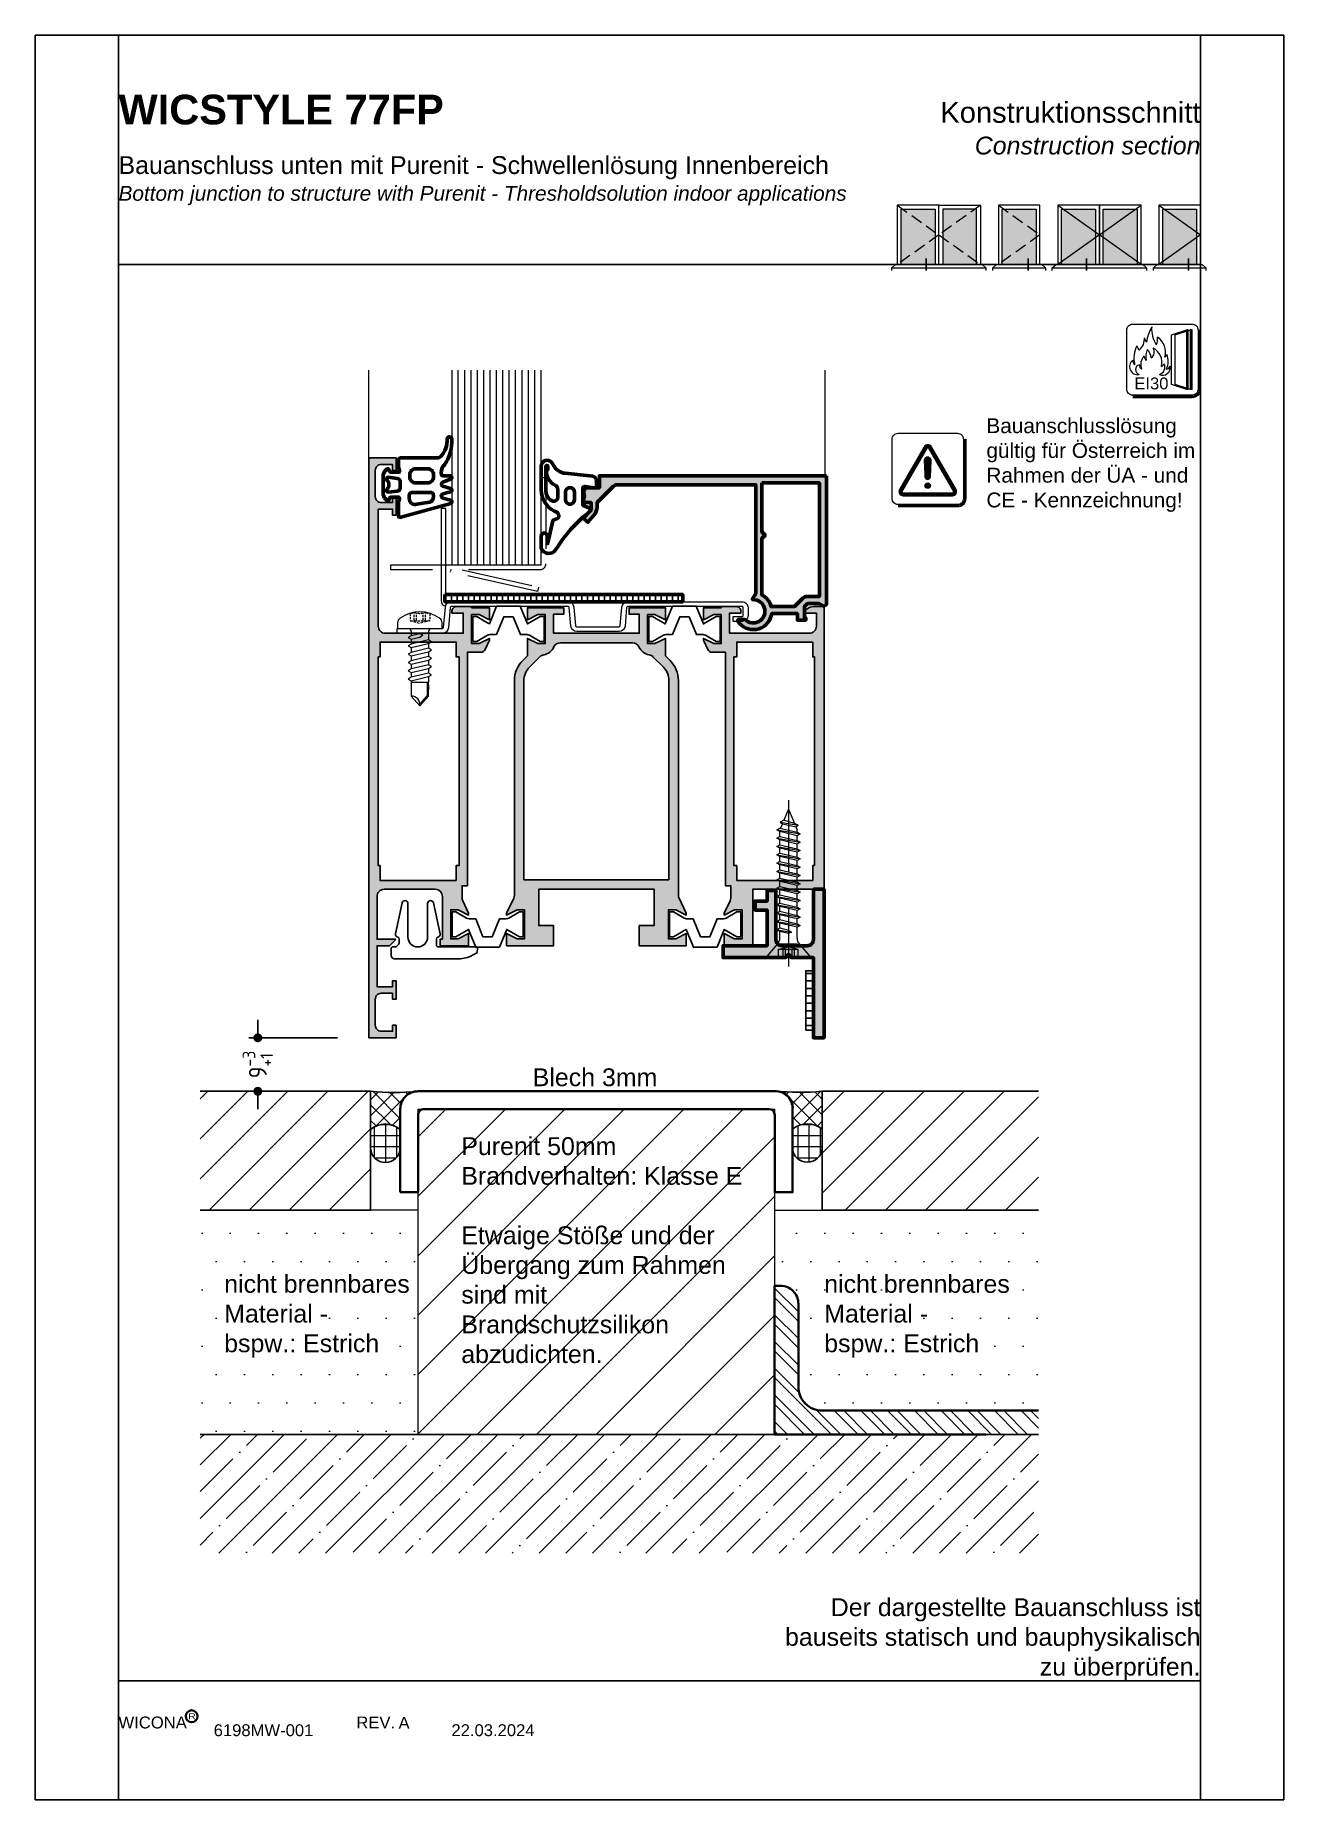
# Model space of a CAD drawing. Extents: x -1012 to 118, y -731 to -87.
# Drawn here: x -91.9 to 118.1, y -383.6 to -86.6 of the extents above; entities that cross this region are included whole.
import ezdxf
from ezdxf.enums import TextEntityAlignment as Align

# ---------------------------------------------------------------- set-up
doc = ezdxf.new("R2010")
doc.units = 0
for name, pattern in [('ACAD_ISO10W100', [18, 12, -3, 0, -3]), ('ACDINTGL', [3, 2, -1]), ('AUSGEZOGEN', [0])]:
    doc.linetypes.add(name, pattern=pattern)
for name, color, linetype, lineweight in [('Alu1', 52, 'Continuous', 35), ('AM_0', 7, 'Continuous', 50), ('AM_5', 3, 'Continuous', 25), ('AM_6', 2, 'Continuous', 35), ('AM_C', 50, 'Continuous', 50), ('Cent3', 70, 'ACAD_ISO10W100', 18), ('CHide4', 10, 'ACDINTGL', 13), ('Cont1', 7, 'AUSGEZOGEN', 35), ('Cont2', 2, 'Continuous', 25), ('Cont3', 70, 'Continuous', 18), ('Cont4', 10, 'Continuous', 13), ('Docu-AM_8', 1, 'Continuous', 25)]:
    doc.layers.add(name, color=color, linetype=linetype, lineweight=lineweight)
doc.layers.add('AM_S', color=80, linetype='Continuous', lineweight=50, plot=False)
for name, color, linetype in [('as_par', 3, 'Continuous'), ('as_sch', 3, 'Continuous'), ('CONST18', 3, 'Continuous'), ('DICHT_PAR', 3, 'Continuous'), ('is_par', 3, 'Continuous'), ('is_sch', 3, 'Continuous'), ('leiste_par', 3, 'Continuous'), ('WBC-GER-ENG', 7, 'Continuous')]:
    doc.layers.add(name, color=color, linetype=linetype)
doc.layers.add('BOUND_EXT', color=30, linetype='Continuous', plot=False)
doc.layers.add('BOUND_INT', color=30, linetype='Continuous', plot=False)
doc.styles.add('HBS_DIMTEXTSTYLE', font='isocp.shx')
doc.styles.get("Standard").update_dxf_attribs({"font": 'ISOCP.SHX'})
doc.styles.add('SWISS', font='swiss.ttf')
doc.styles.add('SWISSB', font='swissb.ttf')
doc.styles.add('SWISSL', font='swissl.ttf')
doc.dimstyles.new('Konstruktionsschnitt 1-1$0', dxfattribs={"dimtxt": 3, "dimasz": 1.5, "dimexe": 1.5, "dimexo": 1.5, "dimgap": 1.5, "dimtad": 0, "dimdsep": 46, "dimtxsty": 'HBS_DIMTEXTSTYLE', "dimblk": 'PUNKT', "dimcen": 0, "dimclrd": 3, "dimclre": 3, "dimclrt": 2, "dimadec": 1, "dimazin": 2, "dimtfac": 0.7, "dimtofl": 0, "dimtmove": 0, "dimatfit": 3, "dimfxl": 0, "dimtolj": 1, "dimtzin": 0, "dimarcsym": 0})
pattern_1 = [(0, (4991.5017, -5284.138), (2.38125, 4.7625), [0, -4.7625])]
pattern_2 = [(270, (-1645.4885, -549.3316), (1.875, -1e-13), []), (360, (-1645.4885, -549.3316), (1e-13, 1.875), [])]
pattern_3 = [(315, (-1645.4885, -547.3316), (1.3258252, 1.3258252), []), (45, (-1645.4885, -547.3316), (-1.3258252, 1.3258252), [])]

msp = doc.modelspace()

# ---------------------------------------------------------------- texts
at = {"layer": 'AM_6', "color": 7, "style": 'SWISSB'}
msp.add_text('WICSTYLE 77FP', height=5, dxfattribs=at).set_placement((-77.93, -101.639))
at = {"layer": 'AM_6', "color": 40, "style": 'SWISS'}
msp.add_text('REV.', height=2, dxfattribs=at).set_placement((-37.93, -371.639))
at = {"layer": 'AM_6', "char_height": 3, "attachment_point": 1}
for s, width, insert in [('{\\fSwis721 BT|b0|i0|c0|p34;Blech 3mm}', 35.72398, (-8.255, -260.534)), ('{\\fSwis721 Lt BT|b0|i0|c0|p34;Purenit 50mm\\PBrandverhalten: Klasse E\\P\\PEtwaige Stöße und der Übergang zum Rahmen sind mit Brandschutzsilikon abzudichten.}', 46.55319, (-20.272, -272.125)), ('{\\fSwis721 BT|b0|i0|c0|p34;nicht brennbares Material - \\Pbspw.: Estrich}', 35.72398, (-60.159, -295.313)), ('{\\fSwis721 BT|b0|i0|c0|p34;nicht brennbares Material - \\Pbspw.: Estrich}', 35.72398, (40.778, -295.313))]:
    msp.add_mtext_dynamic_manual_height_columns(s, width=width, gutter_width=12.5, heights=[0], dxfattribs=dict(at, insert=insert))
at = {"layer": 'AM_6', "insert": (-61.927, -372.97), "char_height": 2, "width": 134.59356, "attachment_point": 7, "style": 'SWISSL'}
msp.add_mtext('{\\C1;6198MW-001}', dxfattribs=at)
at = {"layer": 'AM_6', "insert": (-21.93, -372.966), "char_height": 2, "attachment_point": 7, "style": 'SWISSL'}
msp.add_mtext('{\\C1;22.03.2024}', dxfattribs=at)
at = {"layer": 'WBC-GER-ENG', "char_height": 3}
for s, insert, width, attachment_point, style in [('{\\fSwis721 BT|b0|i0|c0|p34;\\H1.1667x;\\C40;Konstruktionsschnitt\\P\\fSwis721 BT|b0|i1|c0|p34;\\H0.85712x;Construction section}', (104.07, -106.739), 106.83132, 9, 'SWISSB'), ('{\\C40;Bauanschluss unten mit Purenit - Schwellenlösung Innenbereich\\P\\fSwis721 BT|b0|i1|c0|p34;\\H0.83334x;Bottom junction to structure with Purenit - Thresholdsolution indoor applications}', (-77.93, -106.989), 126.78297, 1, 'SWISS'), ('{\\fSwis721 BT|b0|i0|c0|p34;\\H0.83333x;\\C40;Bauanschlusslösung gültig für Österreich im Rahmen der ÜA - und CE - Kennzeichnung!}', (68.063, -151.107), 38.79837, 1, 'SWISSL')]:
    msp.add_mtext(s, dxfattribs=dict(at, insert=insert, width=width, attachment_point=attachment_point, style=style))
at = {"layer": 'WBC-GER-ENG', "color": 7, "lineweight": 50, "insert": (104.07, -363.639), "char_height": 3, "attachment_point": 9}
msp.add_mtext_dynamic_manual_height_columns('{\\fSwis721 BT|b0|i0|c0|p34;\\C256;Der dargestellte Bauanschluss ist bauseits statisch und bauphysikalisch zu überprüfen.}', width=73.70453, gutter_width=75.106, heights=[27.402], dxfattribs=at)

# ---------------------------------------------------------------- blocks, each defined once
blk = doc.blocks.new('$$_IN')
at = {"layer": 'BOUND_INT'}
for p, q in [((14, 0), (14, 297)), ((196, 0), (196, 297)), ((14, 258.4), (196, 258.4)), ((14, 20), (196, 20))]:
    blk.add_line(p, q, dxfattribs=at)
blk = doc.blocks.new('$$WICLOG1')
at = {"layer": 'AM_6', "color": 3}
blk.add_circle((12.3, 2.05), 1, dxfattribs=at)
at = {"layer": 'AM_6', "color": 40, "style": 'SWISS'}
blk.add_text('WICONA', height=2, dxfattribs=at).set_placement((0, 0))
at = {"layer": 'AM_6', "color": 10, "style": 'SWISSL', "width": 1.25}
blk.add_text('R', height=1, dxfattribs=at).set_placement((12.35, 2.05), align=Align.MIDDLE)
blk = doc.blocks.new('$$_EX')
at = {"layer": 'BOUND_EXT'}
for p, q in [((210, 297), (0, 297)), ((0, 297), (0, 0)), ((210, 0), (210, 297)), ((0, 0), (210, 0))]:
    blk.add_line(p, q, dxfattribs=at)
blk = doc.blocks.new('DOC_REV')
at = {"layer": 'AM_6', "color": 1, "style": 'SWISSL'}
blk.add_attdef('DOC_REV', text='', height=2, dxfattribs=at).set_placement((0, 0), align=Align.BOTTOM_LEFT)
blk.add_attdef('SCALE1', (25.9, 0.66), '', height=2, dxfattribs=at)
blk = doc.blocks.new('Symbol54')
at = {"layer": 'Cont3'}
blk.add_lwpolyline([(1, 0.4, -0.414214), (0, 1.4), (0, 11.4, -0.414214), (1, 12.4), (11, 12.4, -0.414214), (12, 11.4), (12, 1.4, -0.414214), (11, 0.4)], format="xyb", close=True, dxfattribs=at)
for points in [[(12.4, 11.4), (12.4, 1.4, -0.414214), (11, 0), (1, 0)], [(12.2, 11.4), (12.2, 1.4, -0.414214), (11, 0.2), (1, 0.2)]]:
    blk.add_lwpolyline(points, format="xyb", dxfattribs=at)
at = {"layer": 'Cont4'}
for points in [[(10.1, 1.4), (7.5, 2.23), (7.5, 10.57), (10.1, 11.4)], [(10.75, 1.4), (8.15, 2.23), (8.15, 10.57), (10.75, 11.4)], [(10.1, 1.4), (10.1, 11.4)], [(10.35, 11.4), (10.1, 11.4)], [(10.16, 1.4), (10.16, 11.4)], [(10.22, 1.4), (10.22, 11.4)], [(10.29, 1.4), (10.29, 11.4)], [(10.35, 1.4), (10.35, 11.4)], [(10.75, 1.4), (10.75, 11.4)], [(11, 11.4), (10.75, 11.4)], [(10.81, 1.4), (10.81, 11.4)], [(10.88, 1.4), (10.88, 11.4)], [(10.94, 1.4), (10.94, 11.4)], [(11, 1.4), (11, 11.4)], [(10.35, 1.4), (10.1, 1.4)], [(11, 1.4), (10.75, 1.4)]]:
    blk.add_lwpolyline(points, dxfattribs=at)
for centre, radius, start, end in [((9.82, 8.58), 6.52, 149.462, 173.2641), ((9.19, 11.58), 5, 176.3526, 212.4378), ((0.58, 9.87), 2.4, 309.059, 5.0768), ((3.98, 10.12), 1, 182.2356, 230.2649), ((3.33, 9.81), 1.87, 330.9053, 11.3333), ((3.55, 7.68), 2.98, 343.3465, 56.9763), ((1.84, 5.23), 1.36, 128.1175, 280.7619), ((2, 6.34), 1, 182.2356, 230.2649), ((5.42, 6.72), 4.22, 151.2532, 195.8292), ((3.31, 9.08), 1.63, 191.887, 221.8527), ((4.51, 5.57), 2.16, 137.9289, 200.5501), ((4.49, 7.35), 1.63, 191.887, 221.8527), ((6.35, 6.94), 3.14, 157.8771, 192.2369), ((1.93, 6.51), 2.2, 5.215, 46.9357), ((3.46, 7.66), 1.17, 305.2311, 34.3472), ((3.24, 5.91), 2.69, 346.2777, 63.9616), ((6.1, 7.41), 0.649, 297.1644, 348.6895), ((3.86, 6.1), 3.12, 335.8105, 22.3264), ((2.33, 4.72), 0.85, 104.1674, 253.7851), ((3.12, 5.58), 1, 182.2356, 230.2649), ((5.11, 5.15), 1.31, 286.7573, 25.6883), ((6.04, 5.06), 1.28, 244.5245, 10.8614), ((5.54, 6.01), 0.8, 292.4805, 338.807), ((6.64, 5.51), 0.697, 275.2039, 342.1157)]:
    blk.add_arc(centre, radius, start, end, dxfattribs=at)
at = {"layer": 'Cont4', "color": 1, "style": 'SWISS'}
blk.add_text('EI30', height=2, dxfattribs=at).set_placement((1.27, 1.4))
blk = doc.blocks.new('Opening WICSTYLE 02a')
at = {"layer": 'Cont3'}
h = blk.add_hatch(color=256, dxfattribs=at)
h.set_gradient(color1=(173, 173, 173), rotation=135, one_color=1, tint=1, name='CURVED')
h.paths.add_polyline_path([(195.35, 267.75), (189.91, 267.75), (195.35, 263.86)], flags=17)
h.paths.add_polyline_path([(189.91, 267.75), (189.65, 267.75), (189.65, 258.86), (195.35, 262.94), (195.35, 263.86)])
h.paths.add_polyline_path([(195.35, 262.94), (189.65, 258.86), (189.65, 258.4), (195.35, 258.4)])
for points in [[(196, 258.4), (196, 268.4), (189, 268.4), (189, 258.4)], [(189.65, 258.4), (189.65, 267.75), (195.35, 267.75), (195.35, 258.4)]]:
    blk.add_lwpolyline(points, dxfattribs=at)
at = {"layer": 'Cont4'}
for p, q in [((189, 268.4), (196, 263.4)), ((196, 263.4), (189, 258.4))]:
    blk.add_line(p, q, dxfattribs=at)
for points in [[(188.08, 257.88), (188.7, 258.4), (196.3, 258.4), (196.92, 257.88)], [(188.08, 257.38), (188.08, 257.88), (196.92, 257.88), (196.92, 257.38)]]:
    blk.add_lwpolyline(points, dxfattribs=at)
blk = doc.blocks.new('Opening WICSTYLE 08a')
at = {"layer": 'AM_0'}
h = blk.add_hatch(color=256, dxfattribs=at)
h.set_gradient(color1=(173, 173, 173), rotation=135, one_color=1, tint=1, name='CURVED')
h.paths.add_polyline_path([(188.35, 267.75), (182.65, 267.75), (182.65, 258.4), (188.35, 258.4)])
h = blk.add_hatch(color=256, dxfattribs=at)
h.set_gradient(color1=(173, 173, 173), rotation=135, one_color=1, tint=1, name='CURVED')
h.paths.add_polyline_path([(195.35, 267.75), (189.65, 267.75), (189.65, 258.4), (195.35, 258.4)])
at = {"layer": 'Cont3'}
for points in [[(189, 258.4), (189, 268.4), (182, 268.4), (182, 258.4)], [(182.65, 258.4), (182.65, 267.75), (188.35, 267.75), (188.35, 258.4)], [(196, 258.4), (196, 268.4), (189, 268.4), (189, 258.4)], [(189.65, 258.4), (189.65, 267.75), (195.35, 267.75), (195.35, 258.4)]]:
    blk.add_lwpolyline(points, dxfattribs=at)
at = {"layer": 'Cont4'}
for p, q in [((182, 268.4), (189, 263.4)), ((189, 263.4), (196, 268.4)), ((189, 263.4), (182, 258.4)), ((196, 258.4), (189, 263.4))]:
    blk.add_line(p, q, dxfattribs=at)
for points in [[(181.08, 257.88), (181.7, 258.4), (189, 258.4)], [(189, 258.4), (196.3, 258.4), (196.92, 257.88)], [(181.08, 257.38), (181.08, 257.88), (189.92, 257.88)], [(188.08, 257.88), (196.92, 257.88), (196.92, 257.38)]]:
    blk.add_lwpolyline(points, dxfattribs=at)
blk = doc.blocks.new('Linie Konstruktionsschnitt')
at = {"layer": 'Cont2'}
blk.add_line((0, -1), (0, 1), dxfattribs=at)
blk = doc.blocks.new('Opening WICSTYLE 01a')
at = {"layer": 'AM_0'}
h = blk.add_hatch(color=256, dxfattribs=at)
h.set_gradient(color1=(173, 173, 173), rotation=135, one_color=1, tint=1, name='CURVED')
h.paths.add_polyline_path([(195.35, 267.75), (189.65, 267.75), (189.65, 258.4), (195.35, 258.4)])
at = {"layer": 'CHide4'}
for p, q in [((189, 268.4), (196, 263.4)), ((196, 263.4), (189, 258.4))]:
    blk.add_line(p, q, dxfattribs=at)
at = {"layer": 'Cont3'}
for points in [[(196, 258.4), (196, 268.4), (189, 268.4), (189, 258.4)], [(189.65, 258.4), (189.65, 267.75), (195.35, 267.75), (195.35, 258.4)]]:
    blk.add_lwpolyline(points, dxfattribs=at)
at = {"layer": 'Cont4'}
for points in [[(188.08, 257.88), (188.7, 258.4), (196.3, 258.4), (196.92, 257.88)], [(188.08, 257.38), (188.08, 257.88), (196.92, 257.88), (196.92, 257.38)]]:
    blk.add_lwpolyline(points, dxfattribs=at)
blk = doc.blocks.new('Opening WICSTYLE 07a')
at = {"layer": 'CHide4'}
h = blk.add_hatch(color=256, dxfattribs=at)
h.set_gradient(color1=(173, 173, 173), rotation=135, one_color=1, tint=1, name='CURVED')
h.paths.add_polyline_path([(188.35, 263.86), (182.91, 267.75), (182.65, 267.75), (182.65, 258.86), (188.35, 262.94)])
h.paths.add_polyline_path([(188.35, 262.94), (182.65, 258.86), (182.65, 258.4), (188.35, 258.4)])
h.paths.add_polyline_path([(188.35, 267.75), (182.91, 267.75), (188.35, 263.86)], flags=17)
h = blk.add_hatch(color=256, dxfattribs=at)
h.set_gradient(color1=(173, 173, 173), rotation=135, one_color=1, tint=1, name='CURVED')
h.paths.add_polyline_path([(189.65, 262.94), (189.65, 258.4), (195.35, 258.4), (195.35, 258.86)])
h.paths.add_polyline_path([(195.35, 267.75), (195.09, 267.75), (189.65, 263.86), (189.65, 262.94), (195.35, 258.86)])
h.paths.add_polyline_path([(195.09, 267.75), (189.65, 267.75), (189.65, 263.86)], flags=17)
for p, q in [((182, 268.4), (189, 263.4)), ((196, 268.4), (189, 263.4)), ((189, 263.4), (182, 258.4)), ((189, 263.4), (196, 258.4))]:
    blk.add_line(p, q, dxfattribs=at)
at = {"layer": 'Cont3'}
for points in [[(189, 258.4), (189, 268.4), (182, 268.4), (182, 258.4)], [(182.65, 258.4), (182.65, 267.75), (188.35, 267.75), (188.35, 258.4)], [(189, 258.4), (189, 268.4), (196, 268.4), (196, 258.4)], [(195.35, 258.4), (195.35, 267.75), (189.65, 267.75), (189.65, 258.4)]]:
    blk.add_lwpolyline(points, dxfattribs=at)
at = {"layer": 'Cont4'}
for points in [[(181.08, 257.88), (181.7, 258.4), (196.3, 258.4), (196.92, 257.88)], [(181.08, 257.38), (181.08, 257.88), (196.92, 257.88), (196.92, 257.38)]]:
    blk.add_lwpolyline(points, dxfattribs=at)
blk = doc.blocks.new('PUNKT')
at = {"color": 0, "linetype": 'Continuous'}
blk.add_line((-0.5, 0), (-1, 0), dxfattribs=at)
at = {"color": 0, "linetype": 'Continuous', "const_width": 0.5}
blk.add_lwpolyline([(-0.25, 0, 1), (0.25, 0, 1)], format="xyb", close=True, dxfattribs=at)
blk = doc.blocks.new('*D122')
at = {"layer": 'AM_5', "color": 3, "lineweight": -2, "transparency": 16777216}
for p, q in [((-54.5, -253.89), (-54.5, -252.39)), ((-41.1, -255.39), (-56, -255.39)), ((-40.8, -264.39), (-56, -264.39)), ((-54.5, -265.89), (-54.5, -267.39))]:
    blk.add_line(p, q, dxfattribs=at)
at = {"layer": 'AM_5', "color": 3, "lineweight": -2, "transparency": 16777216, "xscale": 1.5, "yscale": 1.5, "zscale": 1.5}
for p, rotation in [((-54.5, -255.39), 270), ((-54.5, -264.39), 90)]:
    blk.add_blockref('PUNKT', p, dxfattribs=dict(at, rotation=rotation))
at = {"layer": 'AM_5', "color": 2, "transparency": 16777216, "insert": (-54.5, -259.89), "char_height": 3, "attachment_point": 5, "rotation": 90, "style": 'HBS_DIMTEXTSTYLE'}
blk.add_mtext('\\A1;9{}{\\H0.71x;\\C2;\\S-3^ +1;}', dxfattribs=at)
blk = doc.blocks.new('B-LL1021358')
at = {"layer": 'as_sch'}
h = blk.add_hatch(color=1, dxfattribs=at)
edge = h.paths.add_edge_path()
edge.add_line((-60.2, 6.8), (-61.1, 6.8))
edge.add_line((-61.1, 6.8), (-61.1, 4.78))
edge.add_arc((-59.9, 4.78), 1.2, 180, 205)
edge.add_line((-60.99, 4.27), (-60, 2.16))
edge.add_line((-60, 2.16), (-60, 1.87))
edge.add_line((-60, 1.87), (-61.75, 2.75))
edge.add_line((-61.75, 2.75), (-63, 2.75))
edge.add_line((-63, 2.75), (-63, -2.15))
edge.add_line((-63, -2.15), (-61.75, -2.15))
edge.add_line((-61.75, -2.15), (-60, -1.27))
edge.add_line((-60, -1.27), (-60, -3.3))
edge.add_line((-60, -3.3), (-64.8, -3.3))
edge.add_line((-64.8, -3.3), (-64.8, -2.2))
edge.add_line((-64.8, -2.2), (-64.4, -2.2))
edge.add_line((-64.4, -2.2), (-64.4, 5))
edge.add_arc((-65.6, 5), 1.2, 360, 450)
edge.add_line((-65.6, 6.2), (-74.2, 6.2))
edge.add_arc((-74.2, 5), 1.2, 90, 180)
edge.add_line((-75.4, 5), (-75.4, -2.2))
edge.add_line((-75.4, -2.2), (-72.33, -2.2))
edge.add_line((-72.33, -2.2), (-72.29, -2.29))
edge.add_line((-72.29, -2.29), (-73.3, -3.3))
edge.add_line((-73.3, -3.3), (-75.4, -3.3))
edge.add_line((-75.4, -3.3), (-75.4, -10.2))
edge.add_line((-75.4, -10.2), (-72.8, -10.2))
edge.add_line((-72.8, -10.2), (-72.8, -9.2))
edge.add_line((-72.8, -9.2), (-72.2, -9.2))
edge.add_line((-72.2, -9.2), (-72.2, -12.3))
edge.add_line((-72.2, -12.3), (-72.8, -12.3))
edge.add_line((-72.8, -12.3), (-72.8, -11.3))
edge.add_line((-72.8, -11.3), (-74.7, -11.3))
edge.add_arc((-74.7, -12.3), 1, 90, 180)
edge.add_line((-75.7, -12.3), (-75.7, -16.7))
edge.add_arc((-74.7, -16.7), 1, 180, 270)
edge.add_line((-74.7, -17.7), (-72.8, -17.7))
edge.add_line((-72.8, -17.7), (-72.8, -16.7))
edge.add_line((-72.8, -16.7), (-72.2, -16.7))
edge.add_line((-72.2, -16.7), (-72.2, -18.8))
edge.add_line((-72.2, -18.8), (-76.8, -18.8))
edge.add_line((-76.8, -18.8), (-76.8, 78.8))
edge.add_line((-76.8, 78.8), (-72.2, 78.8))
edge.add_line((-72.2, 78.8), (-72.2, 76.7))
edge.add_line((-72.2, 76.7), (-72.8, 76.7))
edge.add_line((-72.8, 76.7), (-72.8, 77.7))
edge.add_line((-72.8, 77.7), (-74.7, 77.7))
edge.add_arc((-74.7, 76.7), 1, 90, 180)
edge.add_line((-75.7, 76.7), (-75.7, 72.3))
edge.add_arc((-74.7, 72.3), 1, 180, 270)
edge.add_line((-74.7, 71.3), (-72.8, 71.3))
edge.add_line((-72.8, 71.3), (-72.8, 72.3))
edge.add_line((-72.8, 72.3), (-72.2, 72.3))
edge.add_line((-72.2, 72.3), (-72.2, 69.2))
edge.add_line((-72.2, 69.2), (-72.8, 69.2))
edge.add_line((-72.8, 69.2), (-72.8, 70.2))
edge.add_line((-72.8, 70.2), (-75.2, 70.2))
edge.add_line((-75.2, 70.2), (-75.2, 50.5))
edge.add_arc((-74, 50.5), 1.2, 180, 270)
edge.add_line((-74, 49.3), (-60.9, 49.3))
edge.add_line((-60.9, 49.3), (-60.9, 52.7))
edge.add_line((-60.9, 52.7), (-62.8, 52.7))
edge.add_line((-62.8, 52.7), (-62.8, 53))
edge.add_arc((-62, 53), 0.8, 90, 180, ccw=False)
edge.add_line((-62, 53.8), (-59.5, 53.8))
edge.add_line((-59.5, 53.8), (-59.5, 53.6))
edge.add_line((-59.5, 53.6), (-56.5, 53.6))
edge.add_line((-56.5, 53.6), (-56.5, 51.57))
edge.add_line((-56.5, 51.57), (-58.25, 52.45))
edge.add_line((-58.25, 52.45), (-59.5, 52.45))
edge.add_line((-59.5, 52.45), (-59.5, 47.55))
edge.add_line((-59.5, 47.55), (-58.25, 47.55))
edge.add_line((-58.25, 47.55), (-56.5, 48.43))
edge.add_line((-56.5, 48.43), (-56.5, 48.14))
edge.add_line((-56.5, 48.14), (-57.22, 46.57))
edge.add_arc((-57.94, 46.9), 0.8, 270, 335.556, ccw=False)
edge.add_line((-57.94, 46.1), (-60.2, 46.1))
edge.add_line((-60.2, 46.1), (-60.2, 6.8))
h.paths.add_polyline_path([(-61.6, 45.3), (-62.1, 45.3), (-62.1, 47.8), (-74.9, 47.8), (-74.9, 45.3), (-75.2, 45.3), (-75.2, 10.2), (-74.9, 10.2), (-74.9, 7.7), (-62.1, 7.7), (-62.1, 10.2), (-61.6, 10.2)], flags=16)
at = {"layer": 'is_sch'}
h = blk.add_hatch(color=1, dxfattribs=at)
edge = h.paths.add_edge_path()
edge.add_arc((-29.5, 41.33), 4.8, 360, 405)
edge.add_line((-26.11, 44.72), (-26.9, 45.52))
edge.add_line((-26.9, 45.52), (-26.9, 48.43))
edge.add_line((-26.9, 48.43), (-28.65, 47.55))
edge.add_line((-28.65, 47.55), (-29.9, 47.55))
edge.add_line((-29.9, 47.55), (-29.9, 52.45))
edge.add_line((-29.9, 52.45), (-28.65, 52.45))
edge.add_line((-28.65, 52.45), (-26.9, 51.57))
edge.add_line((-26.9, 51.57), (-26.9, 53.6))
edge.add_line((-26.9, 53.6), (-33, 53.6))
edge.add_line((-33, 53.6), (-33, 52.5))
edge.add_line((-33, 52.5), (-31.3, 52.5))
edge.add_line((-31.3, 52.5), (-31.3, 49.3))
edge.add_line((-31.3, 49.3), (-45.7, 49.3))
edge.add_line((-45.7, 49.3), (-45.7, 52.5))
edge.add_line((-45.7, 52.5), (-44, 52.5))
edge.add_line((-44, 52.5), (-44, 53.6))
edge.add_line((-44, 53.6), (-50.1, 53.6))
edge.add_line((-50.1, 53.6), (-50.1, 51.57))
edge.add_line((-50.1, 51.57), (-48.35, 52.45))
edge.add_line((-48.35, 52.45), (-47.1, 52.45))
edge.add_line((-47.1, 52.45), (-47.1, 47.55))
edge.add_line((-47.1, 47.55), (-48.35, 47.55))
edge.add_line((-48.35, 47.55), (-50.1, 48.43))
edge.add_line((-50.1, 48.43), (-50.1, 45.52))
edge.add_line((-50.1, 45.52), (-50.9, 44.72))
edge.add_arc((-47.5, 41.33), 4.8, 495, 540)
edge.add_line((-52.3, 41.33), (-52.3, 5.21))
edge.add_arc((-53.5, 5.21), 1.2, 335, 360, ccw=False)
edge.add_line((-52.41, 4.7), (-53.6, 2.16))
edge.add_line((-53.6, 2.16), (-53.6, 1.87))
edge.add_line((-53.6, 1.87), (-51.85, 2.75))
edge.add_line((-51.85, 2.75), (-50.6, 2.75))
edge.add_line((-50.6, 2.75), (-50.6, -2.15))
edge.add_line((-50.6, -2.15), (-51.85, -2.15))
edge.add_line((-51.85, -2.15), (-53.6, -1.27))
edge.add_line((-53.6, -1.27), (-53.6, -3.3))
edge.add_line((-53.6, -3.3), (-45.7, -3.3))
edge.add_line((-45.7, -3.3), (-45.7, 0.1))
edge.add_line((-45.7, 0.1), (-48.2, 0.1))
edge.add_line((-48.2, 0.1), (-48.2, 6.2))
edge.add_line((-48.2, 6.2), (-28.8, 6.2))
edge.add_line((-28.8, 6.2), (-28.8, 0.1))
edge.add_line((-28.8, 0.1), (-31.3, 0.1))
edge.add_line((-31.3, 0.1), (-31.3, -3.3))
edge.add_line((-31.3, -3.3), (-23.4, -3.3))
edge.add_line((-23.4, -3.3), (-23.4, -1.27))
edge.add_line((-23.4, -1.27), (-25.15, -2.15))
edge.add_line((-25.15, -2.15), (-26.4, -2.15))
edge.add_line((-26.4, -2.15), (-26.4, 2.75))
edge.add_line((-26.4, 2.75), (-25.15, 2.75))
edge.add_line((-25.15, 2.75), (-23.4, 1.87))
edge.add_line((-23.4, 1.87), (-23.4, 2.16))
edge.add_line((-23.4, 2.16), (-24.59, 4.7))
edge.add_arc((-23.5, 5.21), 1.2, 180, 205, ccw=False)
edge.add_line((-24.7, 5.21), (-24.7, 41.33))
edge = h.paths.add_edge_path(flags=16)
edge.add_line((-26.3, 7.8), (-50.7, 7.8))
edge.add_line((-50.7, 7.8), (-50.7, 41.33))
edge.add_arc((-47.5, 41.33), 3.2, 135, 180, ccw=False)
edge.add_line((-49.76, 43.59), (-48.01, 45.35))
edge.add_arc((-47.16, 44.5), 1.2, 459.7595, 495, ccw=False)
edge.add_arc((-47.75, 47.95), 2.3, 279.7595, 335.5256)
edge.add_arc((-44.57, 46.5), 1.2, 450, 515.5256, ccw=False)
edge.add_line((-44.57, 47.7), (-32.44, 47.7))
edge.add_arc((-32.44, 46.5), 1.2, 384.4744, 450, ccw=False)
edge.add_arc((-29.25, 47.95), 2.3, 204.4744, 260.2405)
edge.add_arc((-29.84, 44.5), 1.2, 405, 440.2405, ccw=False)
edge.add_line((-28.99, 45.35), (-27.24, 43.59))
edge.add_arc((-29.5, 41.33), 3.2, 360, 405, ccw=False)
edge.add_line((-26.3, 41.33), (-26.3, 7.8))
h = blk.add_hatch(color=1, dxfattribs=at)
edge = h.paths.add_edge_path()
edge.add_line((-0.2, 6.2), (-12.2, 6.2))
edge.add_line((-12.2, 6.2), (-12.2, -3.3))
edge.add_line((-12.2, -3.3), (-17, -3.3))
edge.add_line((-17, -3.3), (-17, -1.27))
edge.add_line((-17, -1.27), (-15.25, -2.15))
edge.add_line((-15.25, -2.15), (-14, -2.15))
edge.add_line((-14, -2.15), (-14, 2.75))
edge.add_line((-14, 2.75), (-15.25, 2.75))
edge.add_line((-15.25, 2.75), (-17, 1.87))
edge.add_line((-17, 1.87), (-17, 2.16))
edge.add_line((-17, 2.16), (-16.01, 4.27))
edge.add_arc((-17.1, 4.78), 1.2, 335, 360)
edge.add_line((-15.9, 4.78), (-15.9, 6.8))
edge.add_line((-15.9, 6.8), (-16.8, 6.8))
edge.add_line((-16.8, 6.8), (-16.8, 46.1))
edge.add_line((-16.8, 46.1), (-19.06, 46.1))
edge.add_arc((-19.06, 46.9), 0.8, 204.444, 270, ccw=False)
edge.add_line((-19.78, 46.57), (-20.5, 48.14))
edge.add_line((-20.5, 48.14), (-20.5, 48.43))
edge.add_line((-20.5, 48.43), (-18.75, 47.55))
edge.add_line((-18.75, 47.55), (-17.5, 47.55))
edge.add_line((-17.5, 47.55), (-17.5, 52.45))
edge.add_line((-17.5, 52.45), (-18.75, 52.45))
edge.add_line((-18.75, 52.45), (-20.5, 51.57))
edge.add_line((-20.5, 51.57), (-20.5, 53.6))
edge.add_line((-20.5, 53.6), (-17.5, 53.6))
edge.add_line((-17.5, 53.6), (-17.5, 53.8))
edge.add_line((-17.5, 53.8), (-15, 53.8))
edge.add_arc((-15, 53), 0.8, 0, 90, ccw=False)
edge.add_line((-14.2, 53), (-14.2, 52.7))
edge.add_line((-14.2, 52.7), (-16.1, 52.7))
edge.add_line((-16.1, 52.7), (-16.1, 49.3))
edge.add_line((-16.1, 49.3), (-2.7, 49.3))
edge.add_arc((-2.7, 50.5), 1.2, 270, 360)
edge.add_line((-1.5, 50.5), (-1.5, 52.7))
edge.add_line((-1.5, 52.7), (-3.37, 52.7))
edge.add_line((-3.37, 52.7), (-3.48, 52.97))
edge.add_line((-3.48, 52.97), (-3.17, 53.27))
edge.add_arc((-1.9, 52), 1.8, 90, 135, ccw=False)
edge.add_line((-1.9, 53.8), (-0.2, 53.8))
edge.add_line((-0.2, 53.8), (-0.2, 6.2))
h.paths.add_polyline_path([(-1.8, 10.2), (-2.1, 10.2), (-2.1, 7.7), (-14.9, 7.7), (-14.9, 10.2), (-15.4, 10.2), (-15.4, 45.3), (-14.9, 45.3), (-14.9, 47.8), (-2.1, 47.8), (-2.1, 45.3), (-1.8, 45.3)], flags=16)
at = {"layer": 'as_par'}
blk.add_lwpolyline([(-60.2, 6.8), (-61.1, 6.8), (-61.1, 4.78, 0.109518), (-60.99, 4.27), (-60, 2.16), (-60, 1.87), (-61.75, 2.75), (-63, 2.75), (-63, -2.15), (-61.75, -2.15), (-60, -1.27), (-60, -3.3), (-64.8, -3.3), (-64.8, -2.2), (-64.4, -2.2), (-64.4, 5, 0.414214), (-65.6, 6.2), (-74.2, 6.2, 0.414214), (-75.4, 5), (-75.4, -2.2), (-72.33, -2.2), (-72.29, -2.29), (-73.3, -3.3), (-75.4, -3.3), (-75.4, -10.2), (-72.8, -10.2), (-72.8, -9.2), (-72.2, -9.2), (-72.2, -12.3), (-72.8, -12.3), (-72.8, -11.3), (-74.7, -11.3, 0.414214), (-75.7, -12.3), (-75.7, -16.7, 0.414214), (-74.7, -17.7), (-72.8, -17.7), (-72.8, -16.7), (-72.2, -16.7), (-72.2, -18.8), (-76.8, -18.8), (-76.8, 78.8), (-72.2, 78.8), (-72.2, 76.7), (-72.8, 76.7), (-72.8, 77.7), (-74.7, 77.7, 0.414214), (-75.7, 76.7), (-75.7, 72.3, 0.414214), (-74.7, 71.3), (-72.8, 71.3), (-72.8, 72.3), (-72.2, 72.3), (-72.2, 69.2), (-72.8, 69.2), (-72.8, 70.2), (-75.2, 70.2), (-75.2, 50.5, 0.414214), (-74, 49.3), (-60.9, 49.3), (-60.9, 52.7), (-62.8, 52.7), (-62.8, 53, -0.414214), (-62, 53.8), (-59.5, 53.8), (-59.5, 53.6), (-56.5, 53.6), (-56.5, 51.57), (-58.25, 52.45), (-59.5, 52.45), (-59.5, 47.55), (-58.25, 47.55), (-56.5, 48.43), (-56.5, 48.14), (-57.22, 46.57, -0.294108), (-57.94, 46.1), (-60.2, 46.1), (-60.2, 6.8)], format="xyb", close=True, dxfattribs=at)
blk.add_lwpolyline([(-61.6, 45.3), (-62.1, 45.3), (-62.1, 47.8), (-74.9, 47.8), (-74.9, 45.3), (-75.2, 45.3), (-75.2, 10.2), (-74.9, 10.2), (-74.9, 7.7), (-62.1, 7.7), (-62.1, 10.2), (-61.6, 10.2), (-61.6, 45.3)], close=True, dxfattribs=at)
at = {"layer": 'is_par'}
for points in [[(-24.7, 41.33, 0.198912), (-26.11, 44.72), (-26.9, 45.52), (-26.9, 48.43), (-28.65, 47.55), (-29.9, 47.55), (-29.9, 52.45), (-28.65, 52.45), (-26.9, 51.57), (-26.9, 53.6), (-33, 53.6), (-33, 52.5), (-31.3, 52.5), (-31.3, 49.3), (-45.7, 49.3), (-45.7, 52.5), (-44, 52.5), (-44, 53.6), (-50.1, 53.6), (-50.1, 51.57), (-48.35, 52.45), (-47.1, 52.45), (-47.1, 47.55), (-48.35, 47.55), (-50.1, 48.43), (-50.1, 45.52), (-50.9, 44.72, 0.198912), (-52.3, 41.33), (-52.3, 5.21, -0.109518), (-52.41, 4.7), (-53.6, 2.16), (-53.6, 1.87), (-51.85, 2.75), (-50.6, 2.75), (-50.6, -2.15), (-51.85, -2.15), (-53.6, -1.27), (-53.6, -3.3), (-45.7, -3.3), (-45.7, 0.1), (-48.2, 0.1), (-48.2, 6.2), (-28.8, 6.2), (-28.8, 0.1), (-31.3, 0.1), (-31.3, -3.3), (-23.4, -3.3), (-23.4, -1.27), (-25.15, -2.15), (-26.4, -2.15), (-26.4, 2.75), (-25.15, 2.75), (-23.4, 1.87), (-23.4, 2.16), (-24.59, 4.7, -0.109518), (-24.7, 5.21), (-24.7, 41.33)], [(-0.2, 6.2), (-12.2, 6.2), (-12.2, -3.3), (-17, -3.3), (-17, -1.27), (-15.25, -2.15), (-14, -2.15), (-14, 2.75), (-15.25, 2.75), (-17, 1.87), (-17, 2.16), (-16.01, 4.27, 0.109518), (-15.9, 4.78), (-15.9, 6.8), (-16.8, 6.8), (-16.8, 46.1), (-19.06, 46.1, -0.294108), (-19.78, 46.57), (-20.5, 48.14), (-20.5, 48.43), (-18.75, 47.55), (-17.5, 47.55), (-17.5, 52.45), (-18.75, 52.45), (-20.5, 51.57), (-20.5, 53.6), (-17.5, 53.6), (-17.5, 53.8), (-15, 53.8, -0.414214), (-14.2, 53), (-14.2, 52.7), (-16.1, 52.7), (-16.1, 49.3), (-2.7, 49.3, 0.414214), (-1.5, 50.5), (-1.5, 52.7), (-3.37, 52.7), (-3.48, 52.97), (-3.17, 53.27, -0.198912), (-1.9, 53.8), (-0.2, 53.8), (-0.2, 6.2)], [(-26.3, 7.8), (-50.7, 7.8), (-50.7, 41.33, -0.198912), (-49.76, 43.59), (-48.01, 45.35, -0.154989), (-47.36, 45.68, 0.248244), (-45.66, 47, -0.293963), (-44.57, 47.7), (-32.44, 47.7, -0.293963), (-31.34, 47, 0.248244), (-29.64, 45.68, -0.154989), (-28.99, 45.35), (-27.24, 43.59, -0.198912), (-26.3, 41.33), (-26.3, 7.8)]]:
    blk.add_lwpolyline(points, format="xyb", close=True, dxfattribs=at)
blk.add_lwpolyline([(-1.8, 10.2), (-2.1, 10.2), (-2.1, 7.7), (-14.9, 7.7), (-14.9, 10.2), (-15.4, 10.2), (-15.4, 45.3), (-14.9, 45.3), (-14.9, 47.8), (-2.1, 47.8), (-2.1, 45.3), (-1.8, 45.3), (-1.8, 10.2)], close=True, dxfattribs=at)
at = {"layer": 'leiste_par'}
for points in [[(-55.31, 49.06), (-56.43, 49.06, 0.131652), (-56.84, 48.95), (-58.64, 47.91), (-59.29, 47.91), (-59.29, 52.09), (-58.64, 52.09), (-57.31, 51.32), (-56.82, 51.04), (-56.51, 50.86), (-55.29, 53.86), (-51.31, 53.86), (-50.09, 50.86), (-47.96, 52.09), (-47.31, 52.09), (-47.31, 47.91), (-47.96, 47.91), (-49.76, 48.95, 0.131652), (-50.17, 49.06), (-51.29, 49.06), (-52.51, 52.08), (-54.09, 52.08), (-55.31, 49.06)], [(-25.71, 49.06), (-26.83, 49.06, 0.131652), (-27.24, 48.95), (-29.04, 47.91), (-29.69, 47.91), (-29.69, 52.09), (-29.04, 52.09), (-27.71, 51.32), (-27.22, 51.04), (-26.91, 50.86), (-25.69, 53.86), (-21.71, 53.86), (-20.49, 50.86), (-18.36, 52.09), (-17.71, 52.09), (-17.71, 47.91), (-18.36, 47.91), (-20.16, 48.95, 0.131652), (-20.57, 49.06), (-21.69, 49.06), (-22.91, 52.08), (-24.49, 52.08), (-25.71, 49.06)], [(-58.81, 1.24), (-59.93, 1.24, -0.131652), (-60.34, 1.35), (-62.14, 2.39), (-62.79, 2.39), (-62.79, -1.79), (-62.14, -1.79), (-60.81, -1.02), (-60.32, -0.74), (-60.01, -0.56), (-58.79, -3.57), (-54.81, -3.57), (-53.59, -0.56), (-51.46, -1.79), (-50.81, -1.79), (-50.81, 2.39), (-51.46, 2.39), (-53.26, 1.35, -0.131652), (-53.67, 1.24), (-54.79, 1.24), (-56.01, -1.79), (-57.59, -1.79), (-58.81, 1.24)], [(-22.21, 1.24), (-23.33, 1.24, -0.131652), (-23.74, 1.35), (-25.54, 2.39), (-26.19, 2.39), (-26.19, -1.79), (-25.54, -1.79), (-24.21, -1.02), (-23.72, -0.74), (-23.41, -0.56), (-22.19, -3.57), (-18.21, -3.57), (-16.99, -0.56), (-14.86, -1.79), (-14.21, -1.79), (-14.21, 2.39), (-14.86, 2.39), (-16.66, 1.35, -0.131652), (-17.07, 1.24), (-18.19, 1.24), (-19.41, -1.79), (-20.99, -1.79), (-22.21, 1.24)]]:
    blk.add_lwpolyline(points, format="xyb", close=True, dxfattribs=at)
blk = doc.blocks.new('LL4030187')
at = {"layer": 'CONST18'}
h = blk.add_hatch(dxfattribs=at)
h.set_pattern_fill('LINE', color=256, scale=0.395, angle=90, style=0)
h.paths.add_polyline_path([(10, 1.3), (0, 1.3), (0, 0), (10, 0)])
at = {"layer": 'DICHT_PAR'}
blk.add_lwpolyline([(0, 1.3), (0, 0), (10, 0), (10, 1.3)], close=True, dxfattribs=at)
blk = doc.blocks.new('B-LL4030183')
at = {"layer": 'DICHT_PAR'}
blk.add_lwpolyline([(-4.5, 13.5, 0.414214), (-4, 14), (-4, 15.3, 0.414214), (-4.2, 15.5), (-4.72, 15.5, -0.198912), (-4.86, 15.56), (-5.21, 15.91, -0.198912), (-5.3, 16.12), (-5.3, 16.83, -0.341999), (-5.07, 17.12, 0.401322), (-4.71, 17.7), (-5.81, 22.9, 0.900845), (-6.8, 22.8), (-6.8, 17.15, -1), (-10.1, 17.15), (-10.1, 22.8, 0.900845), (-11.09, 22.9), (-12.19, 17.7, 0.401322), (-11.82, 17.12, -0.341999), (-11.6, 16.83), (-11.6, 15.8, -0.445229), (-11.93, 15.5), (-18.31, 15.5, 0.445229), (-18.51, 15.28), (-18.44, 14.61, 0.249328), (-18.34, 14.45), (-17.65, 14.09, 0.120826), (-15.34, 13.5), (-4.5, 13.5)], format="xyb", close=True, dxfattribs=at)
blk = doc.blocks.new('3090134x')
at = {"layer": 'Docu-AM_8'}
h = blk.add_hatch(color=256, dxfattribs=at)
edge = h.paths.add_edge_path()
edge.add_line((-1.8, 0), (-1.8, -8.5))
edge.add_arc((-2.8, -8.5), 1, -90, 0, ccw=False)
edge.add_line((-2.8, -9.5), (-7.1, -9.5))
edge.add_arc((-7.1, -8.5), 1, 180, 270, ccw=False)
edge.add_line((-8.1, -8.5), (-8.1, -0.2))
edge.add_line((-8.1, -0.2), (-9.6, -0.2))
edge.add_line((-9.6, -0.2), (-9.6, -2))
edge.add_line((-9.6, -2), (-11.6, -2))
edge.add_line((-11.6, -2), (-11.6, -3.5))
edge.add_line((-11.6, -3.5), (-9.6, -3.5))
edge.add_line((-9.6, -3.5), (-9.6, -9.5))
edge.add_line((-9.6, -9.5), (-17, -9.5))
edge.add_line((-17, -9.5), (-17, -11.5))
edge.add_line((-17, -11.5), (-6.5, -11.5))
edge.add_line((-6.5, -11.5), (-6, -11))
edge.add_line((-6, -11), (-5.5, -11.5))
edge.add_line((-5.5, -11.5), (-1.8, -11.5))
edge.add_line((-1.8, -11.5), (-1.8, -25))
edge.add_line((-1.8, -25), (0, -25))
edge.add_line((0, -25), (0, 0))
edge.add_line((0, 0), (-1.8, 0))
at = {"layer": 'AM_S'}
blk.add_lwpolyline([(-1.8, 0), (-1.8, -8.5, -0.414214), (-2.8, -9.5), (-7.1, -9.5, -0.414214), (-8.1, -8.5), (-8.1, -0.2), (-9.6, -0.2), (-9.6, -2), (-11.6, -2), (-11.6, -3.5), (-9.6, -3.5), (-9.6, -9.5), (-17, -9.5), (-17, -11.5), (-6.5, -11.5), (-6, -11), (-5.5, -11.5), (-1.8, -11.5), (-1.8, -25), (0, -25), (0, 0), (-1.8, 0)], format="xyb", close=True, dxfattribs=at)
blk = doc.blocks.new('4070052-IAF-002')
blk.add_lwpolyline([(1.45, -3.29, -0.176327), (1.8, -2.32), (3.75, 0), (-3.75, 0), (-1.8, -2.32, -0.176327), (-1.45, -3.29)], format="xyb")
for points in [[(-1.5, -2.34), (1.5, -2.34)], [(-1.95, -4.7), (0.5, -4.27)], [(-1.95, -6.1), (1.95, -5.41)], [(-1.45, -3.29), (-1.45, -4.41)], [(-1.45, -4.99), (-1.45, -5.81)], [(1.45, -3.29), (1.45, -5.12)], [(1.45, -5.7), (1.45, -6.52)], [(-1.95, -7.5), (1.95, -6.81)], [(-1.95, -8.9), (1.95, -8.21)], [(-1.45, -6.39), (-1.45, -7.21)], [(-1.45, -7.79), (-1.45, -8.61)], [(1.45, -7.1), (1.45, -7.92)], [(1.45, -8.5), (1.45, -9.32)], [(-1.95, -10.3), (1.95, -9.61)], [(-1.95, -11.7), (1.95, -11.01)], [(-1.45, -9.19), (-1.45, -10.01)], [(-1.45, -10.59), (-1.45, -11.41)], [(1.45, -9.9), (1.45, -10.72)], [(1.45, -11.3), (1.45, -12.12)], [(-1.95, -13.1), (1.95, -12.41)], [(-1.95, -14.5), (1.95, -13.81)], [(-1.45, -11.99), (-1.45, -12.81)], [(-1.45, -13.39), (-1.45, -14.21)], [(-1.45, -14.79), (-1.45, -15.61)], [(1.45, -12.7), (1.45, -13.52)], [(1.45, -14.1), (1.45, -14.92)], [(-1.95, -15.9), (1.95, -15.21)], [(-1.95, -17.3), (1.95, -16.61)], [(-1.45, -16.19), (-1.45, -17.01)], [(-1.45, -17.59), (-1.45, -18.41)], [(1.45, -15.5), (1.45, -16.32)], [(1.45, -16.9), (1.45, -17.72)], [(-1.95, -18.7), (1.95, -18.01)], [(-1.95, -20.1), (1.95, -19.41)], [(-1.45, -18.99), (-1.45, -19.81)], [(-1.45, -20.39), (-1.45, -21.21)], [(1.45, -18.3), (1.45, -19.12)], [(1.45, -19.7), (1.45, -20.52)], [(-1.95, -21.5), (1.95, -20.81)], [(-1.41, -22.8), (1.63, -22.27)], [(-1.02, -22.54), (-1.34, -21.76)], [(0, -25), (-0.78, -23.11)], [(0, -25), (1.01, -22.57)], [(1.24, -22), (1.45, -21.5)], [(1.45, -21.1), (1.45, -21.5)]]:
    blk.add_lwpolyline(points)
for points in [[(-1.95, -4.7), (-1.45, -4.99), (0, -4.64), (0.5, -4.27), (0, -4.07), (-1.45, -4.41)], [(-1.45, -6.39), (1.45, -5.7), (1.95, -5.41), (1.45, -5.12), (-1.45, -5.81), (-1.95, -6.1)], [(-1.45, -7.79), (1.45, -7.1), (1.95, -6.81), (1.45, -6.52), (-1.45, -7.21), (-1.95, -7.5)], [(-1.45, -9.19), (1.45, -8.5), (1.95, -8.21), (1.45, -7.92), (-1.45, -8.61), (-1.95, -8.9)], [(-1.45, -10.59), (1.45, -9.9), (1.95, -9.61), (1.45, -9.32), (-1.45, -10.01), (-1.95, -10.3)], [(-1.45, -11.99), (1.45, -11.3), (1.95, -11.01), (1.45, -10.72), (-1.45, -11.41), (-1.95, -11.7)], [(-1.45, -13.39), (1.45, -12.7), (1.95, -12.41), (1.45, -12.12), (-1.45, -12.81), (-1.95, -13.1)], [(-1.45, -14.79), (1.45, -14.1), (1.95, -13.81), (1.45, -13.52), (-1.45, -14.21), (-1.95, -14.5)], [(-1.45, -16.19), (1.45, -15.5), (1.95, -15.21), (1.45, -14.92), (-1.45, -15.61), (-1.95, -15.9)], [(-1.45, -17.59), (1.45, -16.9), (1.95, -16.61), (1.45, -16.32), (-1.45, -17.01), (-1.95, -17.3)], [(-1.45, -18.99), (1.45, -18.3), (1.95, -18.01), (1.45, -17.72), (-1.45, -18.41), (-1.95, -18.7)], [(-1.45, -20.39), (1.45, -19.7), (1.95, -19.41), (1.45, -19.12), (-1.45, -19.81), (-1.95, -20.1)], [(-1.45, -21.21), (-1.95, -21.5), (-1.45, -21.79), (1.45, -21.1), (1.95, -20.81), (1.45, -20.52)], [(1.24, -22), (1.63, -22.27), (1.01, -22.57), (-0.78, -23.11), (-1.41, -22.8), (-1.02, -22.54)]]:
    blk.add_lwpolyline(points, close=True)
at = {"layer": 'Cent3'}
blk.add_line((0, -26.5), (0, 1.5), dxfattribs=at)
at = {"layer": 'CHide4'}
for p, q in [((-0.97, -1.38), (-0.97, 0)), ((0.97, -1.38), (0.97, 0)), ((-0.56, -1.38), (-0.56, -0.11)), ((0.56, -1.38), (0.56, -0.11))]:
    blk.add_line(p, q, dxfattribs=at)
for points in [[(-1.65, 0), (-1.65, -1.38)], [(1.65, 0), (1.65, -1.38)], [(-1.65, -1.38), (0, -1.83)], [(1.65, -1.38), (0, -1.83)]]:
    blk.add_lwpolyline(points, dxfattribs=at)
for centre, radius, start, end in [((-1.31, 0.39), 0.519, 229.2336, 310.7664), ((-1.31, -0.23), 1.21, 253.6643, 286.3357), ((0, 2.77), 2.94, 250.6988, 289.3012), ((0, 8.7), 10.13, 264.4948, 275.5052), ((1.31, 0.39), 0.519, 229.2336, 310.7664), ((1.31, -0.23), 1.21, 253.6643, 286.3357)]:
    blk.add_arc(centre, radius, start, end, dxfattribs=at)
blk = doc.blocks.new('4010065_compressed_wos')
at = {"layer": 'AM_C'}
for points in [[(0.3, 0, 0.414214), (0, -0.3), (0, -1.62), (0.19, -2.13, -0.520567), (0, -2.4), (-1.33, -2.4, -0.36397), (-1.53, -2.23), (-1.58, -1.97, 0.594937), (-1.91, -1.85), (-2.12, -2.05, 0.208), (-2.6, -3.15), (-2.6, -5.85, 0.208), (-2.12, -6.95), (-1.91, -7.15, 0.594937), (-1.58, -7.03), (-1.53, -6.77, -0.36397), (-1.33, -6.6), (0, -6.6, -0.520567), (0.19, -6.87), (0, -7.38), (0, -9.7, 0.505497), (0.39, -9.99), (8.79, -7.69, 0.751737), (8.78, -7.11), (7.47, -6.76, -0.767327), (7.47, -6.04), (8.78, -5.69, 0.767327), (8.78, -5.11), (7.46, -4.76, -0.767327), (7.46, -4.08), (8.78, -3.59, 0.876976), (8.7, -3), (7.5, -3, -0.414214), (7.2, -2.7), (7.2, -2.48, -0.051818), (7.23, -2.17, -0.225446), (7.75, -1.18, 0.150709), (9, 3.17, 1.016945), (8.2, 3.15, -0.195341), (7.16, 0.33, -0.211259), (6.42, 0)], [(4.9, -1.8, -0.414214), (5.9, -2.8), (5.9, -3.2, -0.414214), (4.9, -4.2), (2.9, -4.2, -0.414214), (1.9, -3.2), (1.9, -2.8, -0.414214), (2.9, -1.8)], [(0.3, -4.98), (0.3, -4.02, 0.378866), (-0.23, -3.43), (-1.66, -3.25, 0.717695), (-1.91, -3.76, -0.421053), (-1.91, -5.24, 0.717695), (-1.66, -5.75), (-0.23, -5.57, 0.378866)], [(5.4, -5.8, -0.414214), (5.9, -6.3), (5.9, -6.49, -0.328465), (5.2, -7.44), (3.1, -7.78, -0.505497), (1.8, -6.83), (1.8, -6.3, -0.414214), (2.3, -5.8)]]:
    blk.add_lwpolyline(points, format="xyb", close=True, dxfattribs=at)
blk = doc.blocks.new('WS4070448_Cont3')
at = {"layer": 'CHide4', "ltscale": 0.2}
for p, q in [((45.76, 188.75), (45.76, 190.14)), ((47.7, 188.75), (47.7, 190.14)), ((46.17, 188.75), (46.17, 190.03)), ((47.29, 188.75), (47.29, 190.03))]:
    blk.add_line(p, q, dxfattribs=at)
for points in [[(45.08, 189.98), (45.08, 188.75)], [(45.08, 188.75), (46.73, 188.31)], [(48.38, 188.75), (46.73, 188.31)], [(48.38, 189.98), (48.38, 188.75)]]:
    blk.add_lwpolyline(points, dxfattribs=at)
for centre, radius, start, end in [((45.14, 191.26), 1.28, 267.2848, 298.8872), ((46.73, 192.91), 2.94, 250.6988, 289.3012), ((48.32, 191.26), 1.28, 241.1128, 272.7152), ((45.42, 189.91), 1.21, 253.6643, 286.3357), ((46.73, 198.84), 10.13, 264.4948, 275.5052), ((48.04, 189.91), 1.21, 253.6643, 286.3357)]:
    blk.add_arc(centre, radius, start, end, dxfattribs=at)
at = {"layer": 'Cont4'}
for p, q in [((45.28, 178.42), (45.28, 176.06)), ((45.28, 178.42), (48.18, 178.42)), ((48.18, 176.06), (48.18, 178.42)), ((45.28, 176.06), (46.73, 174.42)), ((46.73, 174.42), (48.18, 176.06))]:
    blk.add_line(p, q, dxfattribs=at)
blk.add_lwpolyline([(50.05, 189.18, 0.314856), (43.41, 189.18, 0.244912), (42.98, 188.36), (42.98, 187.42), (50.48, 187.42), (50.48, 188.36, 0.244912), (50.05, 189.18, 0.138291)], format="xyb", dxfattribs=at)
for points in [[(44.78, 185.92), (45.28, 185.63), (46.73, 185.98), (47.23, 186.35), (46.73, 186.55), (45.28, 186.21)], [(44.78, 184.52), (45.28, 184.23), (48.18, 184.92), (48.68, 185.21), (48.18, 185.5), (45.28, 184.81)], [(44.78, 183.12), (45.28, 182.83), (48.18, 183.52), (48.68, 183.81), (48.18, 184.1), (45.28, 183.41)], [(44.78, 181.72), (45.28, 181.43), (48.18, 182.12), (48.68, 182.41), (48.18, 182.7), (45.28, 182.01)], [(44.78, 180.32), (45.28, 180.03), (48.18, 180.72), (48.68, 181.01), (48.18, 181.3), (45.28, 180.61)], [(44.78, 178.92), (45.28, 178.63), (48.18, 179.32), (48.68, 179.61), (48.18, 179.9), (45.28, 179.21)]]:
    blk.add_lwpolyline(points, close=True, dxfattribs=at)
for points in [[(45.28, 186.92), (45.28, 186.21)], [(45.28, 185.63), (45.28, 185.21)], [(45.28, 185.63), (45.28, 184.81)], [(45.28, 185.63), (45.28, 184.81)], [(45.28, 184.23), (45.28, 183.41)], [(48.18, 186.92), (48.18, 185.5)], [(48.18, 184.92), (48.18, 184.1)], [(45.28, 182.83), (45.28, 182.01)], [(45.28, 181.43), (45.28, 180.61)], [(48.18, 183.52), (48.18, 182.7)], [(48.18, 182.12), (48.18, 181.3)], [(45.28, 180.03), (45.28, 179.21)], [(45.28, 178.63), (45.28, 178.42)], [(47.93, 178.42), (47.93, 176.17), (46.76, 174.78)], [(48.18, 180.72), (48.18, 179.9)], [(48.18, 179.32), (48.18, 178.42)], [(45.28, 177.23), (45.28, 176.41)], [(48.18, 177.92), (48.18, 177.1)]]:
    blk.add_lwpolyline(points, dxfattribs=at)
for centre, radius, start, end in [((44.78, 186.92), 0.5, 0, 90), ((48.68, 186.92), 0.5, 90, 180), ((45.27, 174.59), 1.47, 353.4244, 89.6688)]:
    blk.add_arc(centre, radius, start, end, dxfattribs=at)
blk = doc.blocks.new('B-199174_docu_wos')
at = {"layer": 'Docu-AM_8'}
h = blk.add_hatch(dxfattribs=at)
h.set_pattern_fill('LINE', color=256, scale=0.3, angle=90)
h.paths.add_polyline_path([(40, 1.2), (0, 1.2), (0, 0), (40, 0)])
at = {"layer": 'AM_C'}
blk.add_lwpolyline([(0, 1.2), (0, 0), (40, 0), (40, 1.2)], close=True, dxfattribs=at)
blk = doc.blocks.new('4080201')
at = {"layer": 'Cont3'}
blk.add_lwpolyline([(-49.12, 1.65), (-49.83, 1.65, -0.414214), (-50.03, 1.85), (-50.03, 17.35), (-50.83, 17.35), (-50.83, 1.85, 0.339421), (-50.09, 0.88)], format="xyb", dxfattribs=at)
blk.add_lwpolyline([(-29.48, 1.65, -0.388879), (-28.49, 0.74), (-28.22, -2.37, 0.388879), (-28.02, -2.55), (-20.88, -2.55, 0.388879), (-20.68, -2.37), (-20.41, 0.74, -0.388879), (-19.42, 1.65), (-0.2, 1.65, -0.414214), (0.8, 0.65), (0.8, -0.65, -0.414214), (-0.2, -1.65), (-1.7, -1.65), (-1.7, -0.85), (-0.2, -0.85, 0.414214), (0, -0.65), (0, 0.65, 0.414214), (-0.2, 0.85), (-19.42, 0.85, 0.388879), (-19.62, 0.67), (-19.89, -2.44, -0.388879), (-20.88, -3.35), (-28.02, -3.35, -0.388879), (-29.01, -2.44), (-29.28, 0.67, 0.388879), (-29.48, 0.85), (-49.12, 0.85, 0.388879), (-49.32, 0.67), (-49.61, -2.74, -0.388879), (-50.61, -3.65), (-58.2, -3.65), (-58.2, -2.85), (-50.61, -2.85, 0.388879), (-50.41, -2.67), (-50.11, 0.74, -0.388879), (-49.12, 1.65), (-29.48, 1.65)], format="xyb", close=True, dxfattribs=at)
blk = doc.blocks.new('B-3090075_docu_wos')
at = {"layer": 'Docu-AM_8'}
h = blk.add_hatch(color=256, dxfattribs=at)
edge = h.paths.add_edge_path()
edge.add_line((0, 22), (0, 0.3))
edge.add_line((0, 0.3), (-0.45, 0.04))
edge.add_line((-0.45, 0.04), (-1.25, 0.5))
edge.add_line((-1.25, 0.5), (-3.2, 0.5))
edge.add_line((-3.2, 0.5), (-3.7, 0))
edge.add_line((-3.7, 0), (-3.7, -1.9))
edge.add_line((-3.7, -1.9), (-3.5, -1.9))
edge.add_line((-3.5, -1.9), (-3.5, -2.3))
edge.add_line((-3.5, -2.3), (-4.9, -2.3))
edge.add_line((-4.9, -2.3), (-4.9, -1.2))
edge.add_line((-4.9, -1.2), (-9.2, -1.2))
edge.add_line((-9.2, -1.2), (-9.3, -1.57))
edge.add_arc((-12.3, -0.8), 3.1, 212.9959, 345.5225, ccw=False)
edge.add_line((-14.9, -2.49), (-14.9, -2.2))
edge.add_line((-14.9, -2.2), (-13.66, -2.2))
edge.add_arc((-12.3, -0.8), 1.95, 225.8854, 442.3377)
edge.add_line((-12.04, 1.13), (-12.48, 1.19))
edge.add_line((-12.48, 1.19), (-11.9, 2.2))
edge.add_line((-11.9, 2.2), (-11.9, 20.5))
edge.add_line((-11.9, 20.5), (-35.19, 20.5))
edge.add_arc((-35.19, 19.5), 1, 90, 135)
edge.add_line((-35.89, 20.21), (-38.6, 17.5))
edge.add_line((-38.6, 17.5), (-38.6, 16.71))
edge.add_arc((-40.6, 16.71), 2, 320, 359.9999, ccw=False)
edge.add_line((-39.07, 15.43), (-40.12, 14.18))
edge.add_line((-40.12, 14.18), (-40.88, 14.82))
edge.add_line((-40.88, 14.82), (-39.6, 16.35))
edge.add_line((-39.6, 16.35), (-39.6, 17.5))
edge.add_line((-39.6, 17.5), (-40.7, 17.5))
edge.add_line((-40.7, 17.5), (-40.93, 17.99))
edge.add_arc((-41.71, 18.62), 1, 321.1138, 396.1046)
edge.add_line((-40.9, 19.21), (-40.5, 20))
edge.add_line((-40.5, 20), (-38.2, 20))
edge.add_line((-38.2, 20), (-38.2, 22))
edge.add_line((-38.2, 22), (0, 22))
edge = h.paths.add_edge_path(flags=16)
edge.add_line((-10.9, 20.8), (-10.9, 12.58))
edge.add_line((-10.9, 12.58), (-10.32, 12))
edge.add_line((-10.32, 12), (-10.9, 11.42))
edge.add_line((-10.9, 11.42), (-10.9, 1.97))
edge.add_arc((-12.3, -0.8), 3.1, 14.9552, 63.1528, ccw=False)
edge.add_line((-9.31, 0), (-5.4, 0))
edge.add_line((-5.4, 0), (-3.99, 1.41))
edge.add_arc((-3.28, 0.7), 1, 90, 135, ccw=False)
edge.add_line((-3.28, 1.7), (-1.2, 1.7))
edge.add_line((-1.2, 1.7), (-1.2, 20.8))
edge.add_line((-1.2, 20.8), (-10.9, 20.8))
at = {"layer": 'AM_S'}
for points in [[(0, 22), (0, 0.3), (-0.45, 0.04), (-1.25, 0.5), (-3.2, 0.5), (-3.7, 0), (-3.7, -1.9), (-3.5, -1.9), (-3.5, -2.3), (-4.9, -2.3), (-4.9, -1.2), (-9.2, -1.2), (-9.3, -1.57, -0.652679), (-14.9, -2.49), (-14.9, -2.2), (-13.66, -2.2, 1.382111), (-12.04, 1.13), (-12.48, 1.19), (-11.9, 2.2), (-11.9, 20.5), (-35.19, 20.5, 0.198912), (-35.89, 20.21), (-38.6, 17.5), (-38.6, 16.71, -0.176327), (-39.07, 15.43), (-40.12, 14.18), (-40.88, 14.82), (-39.6, 16.35), (-39.6, 17.5), (-40.7, 17.5), (-40.93, 17.99, 0.339409), (-40.9, 19.21), (-40.5, 20), (-38.2, 20), (-38.2, 22), (0, 22)], [(-10.9, 20.8), (-10.9, 12.58), (-10.32, 12), (-10.9, 11.42), (-10.9, 1.97, -0.213458), (-9.31, 0), (-5.4, 0), (-3.99, 1.41, -0.198912), (-3.28, 1.7), (-1.2, 1.7), (-1.2, 20.8), (-10.9, 20.8)]]:
    blk.add_lwpolyline(points, format="xyb", close=True, dxfattribs=at)
blk = doc.blocks.new('4010017_compressed_7mm')
at = {"layer": 'AM_C'}
for points in [[(-3.46, 2.42, -0.240056), (-5.37, 3.66), (-5.63, 4.12, 0.767327), (-7.5, 3.62), (-7.5, -0.35, 0.286745), (-5.25, -3.94), (-4.85, -4.14, -0.149451), (-4.72, -4.26), (-4.57, -4.53, -0.57735), (-5, -5.28), (-5.12, -5.28), (-5.16, -5.31, 0.158399), (-5.55, -5.6), (-6.36, -9.28, -0.113567), (-6.42, -9.4, -0.190093), (-6.5, -9.19), (-6.5, -8.12, 1), (-7.5, -8.12), (-7.5, -10.18, 0.009709), (-7.5, -10.22, 0.587918), (-5.07, -10.47, -0.09166), (0.81, -3.93, 0.553622), (0.7, -3.44), (-0.3, -3.07, -0.315299), (-0.5, -2.79), (-0.5, -0.1, -0.449698), (-0.16, 0.2), (1.46, 0, 0.449698), (1.8, 0.3), (1.8, 1.16, 0.354573), (1.17, 1.94), (-3.46, 2.42)], [(-4.7, -0.28, 0.292811), (-5.16, 0.44, -0.290987), (-6.6, 2.71), (-6.6, 2.92), (-6.5, 2.92, 0.414214), (-6.4, 3.02), (-6.4, 3.62, 0.414214), (-6.5, 3.72), (-6.6, 3.72, 0.414214), (-6.7, 3.62), (-6.7, -0.48, 0.244698), (-5.85, -2.12), (-5.8, -2.15, 0.673804), (-4.71, -1.45), (-4.7, -0.28)], [(-1.91, -0.73, 1.006711), (-3.4, -0.73), (-3.4, -2.03, 1.006711), (-1.91, -2.03), (-1.91, -0.73)], [(-1.91, -0.73, 1.006711), (-3.4, -0.73), (-3.4, -2.03, 1.006711), (-1.91, -2.03), (-1.91, -0.73)], [(-1.91, -0.73, 1.006711), (-3.4, -0.73), (-3.4, -2.03, 1.006711), (-1.91, -2.03), (-1.91, -0.73)]]:
    blk.add_lwpolyline(points, format="xyb", close=True, dxfattribs=at)
blk = doc.blocks.new('U57')
at = {"layer": 'Cont3'}
for p, q in [((1.07, 0), (1.07, 32.77)), ((2.14, 0), (2.14, 32.77)), ((3.21, 0), (3.21, 32.77)), ((4.29, 0), (4.29, 32.77)), ((5.36, 0), (5.36, 32.77)), ((6.43, 0), (6.43, 32.77)), ((7.5, 0), (7.5, 32.77)), ((8.57, 0), (8.57, 32.77)), ((9.64, 0), (9.64, 32.77)), ((10.71, 0), (10.71, 32.77)), ((11.79, 0), (11.79, 32.77)), ((12.86, 0), (12.86, 32.77)), ((13.93, 0), (13.93, 32.77))]:
    blk.add_line(p, q, dxfattribs=at)
blk.add_lwpolyline([(0, 32.77), (0, 0), (15, 0), (15, 32.77)], dxfattribs=at)
blk = doc.blocks.new('4080204')
blk.add_lwpolyline([(-0.2, 0, 0.414214), (0, 0.2), (0, 14.7), (0.8, 14.7), (0.8, 0.2, -0.414214), (-0.2, -0.8), (-25.3, -0.8), (-25.3, 0), (-0.2, 0)], format="xyb", close=True)
blk.add_lwpolyline([(-13.29, -0.8), (-0.44, -3.72), (-0.62, -4.5), (-16.9, -0.8)])
blk = doc.blocks.new('WS77FP_interior_gap')
at = {"layer": 'Cont3'}
for p, q in [((316.81, -344.26), (316.81, -329.49)), ((393.61, -347.26), (393.61, -329.49))]:
    blk.add_line(p, q, dxfattribs=at)
for name, p in [('U57', (330.81, -362.26)), ('B-LL1021358', (393.61, -423.06)), ('B-3090075_docu_wos', (393.81, -369.26)), ('4080204', (345.81, -362.26)), ('B-199174_docu_wos', (329.62, -368.46))]:
    blk.add_blockref(name, p)
at = {"xscale": -1}
blk.add_blockref('B-LL4030183', (316.61, -442.06), dxfattribs=at)
at = {"rotation": 90}
blk.add_blockref('LL4030187', (391.61, -440.56), dxfattribs=at)
at = {"layer": 'AM_C'}
for name, p in [('4010065_compressed_wos', (321.81, -344.26)), ('4010017_compressed_7mm', (353.31, -349.26))]:
    blk.add_blockref(name, p, dxfattribs=at)
at = {"layer": 'Cent3', "color": 7}
blk.add_blockref('4080201', (379.81, -370.11), dxfattribs=at)
at = {"layer": 'Cont3'}
blk.add_blockref('WS4070448_Cont3', (278.68, -560.39), dxfattribs=at)
at = {"layer": 'Cont4', "xscale": -1, "rotation": 180}
blk.add_blockref('4070052-IAF-002', (387.41, -428.36), dxfattribs=at)
at = {"layer": 'Docu-AM_8'}
blk.add_blockref('3090134x', (393.41, -416.86), dxfattribs=at)
blk = doc.blocks.new('*X126')
for p, q in [((4.7, 8.94), (5.27, 8.94)), ((4.73, 9), (5.31, 9)), ((4.77, 9.06), (5.35, 9.06)), ((4.81, 9.12), (5.38, 9.12)), ((4.84, 9.19), (5.42, 9.19)), ((4.88, 9.25), (5.45, 9.25)), ((4.91, 9.31), (5.49, 9.31)), ((4.95, 9.38), (5.53, 9.38)), ((4.99, 9.44), (5.56, 9.44)), ((5.02, 9.5), (5.6, 9.5)), ((5.06, 9.56), (5.64, 9.56)), ((5.09, 9.62), (5.67, 9.62)), ((5.13, 9.69), (5.71, 9.69)), ((5.17, 9.75), (5.74, 9.75)), ((5.2, 9.81), (5.78, 9.81)), ((5.24, 9.88), (5.82, 9.88)), ((5.27, 9.94), (5.86, 9.94)), ((5.31, 10), (6.69, 10)), ((5.35, 10.06), (6.65, 10.06)), ((5.38, 10.12), (6.62, 10.12)), ((5.42, 10.19), (6.58, 10.19)), ((5.47, 10.25), (6.53, 10.25)), ((5.53, 10.31), (6.47, 10.31)), ((5.61, 10.38), (6.39, 10.38)), ((5.72, 10.44), (6.28, 10.44)), ((6.14, 9.94), (6.73, 9.94)), ((6.18, 9.88), (6.76, 9.88)), ((6.22, 9.81), (6.8, 9.81)), ((6.26, 9.75), (6.83, 9.75)), ((6.29, 9.69), (6.87, 9.69)), ((6.33, 9.62), (6.91, 9.62)), ((6.36, 9.56), (6.94, 9.56)), ((6.4, 9.5), (6.98, 9.5)), ((6.44, 9.44), (7.01, 9.44)), ((6.47, 9.38), (7.05, 9.38)), ((6.51, 9.31), (7.09, 9.31)), ((6.55, 9.25), (7.12, 9.25)), ((6.58, 9.19), (7.16, 9.19)), ((6.62, 9.12), (7.19, 9.12)), ((6.65, 9.06), (7.23, 9.06)), ((6.69, 9), (7.27, 9)), ((6.73, 8.94), (7.3, 8.94)), ((3, 6), (3.58, 6)), ((3.04, 6.06), (3.61, 6.06)), ((3.07, 6.12), (3.65, 6.12)), ((3.11, 6.19), (3.69, 6.19)), ((3.15, 6.25), (3.72, 6.25)), ((3.18, 6.31), (3.76, 6.31)), ((3.22, 6.38), (3.79, 6.38)), ((3.25, 6.44), (3.83, 6.44)), ((3.29, 6.5), (3.87, 6.5)), ((3.33, 6.56), (3.9, 6.56)), ((3.36, 6.62), (3.94, 6.62)), ((3.4, 6.69), (3.98, 6.69)), ((3.43, 6.75), (4.01, 6.75)), ((3.47, 6.81), (4.05, 6.81)), ((3.51, 6.88), (4.08, 6.88)), ((3.54, 6.94), (4.12, 6.94)), ((3.58, 7), (4.16, 7)), ((3.61, 7.06), (4.19, 7.06)), ((3.65, 7.12), (4.23, 7.12)), ((3.69, 7.19), (4.26, 7.19)), ((3.72, 7.25), (4.3, 7.25)), ((3.76, 7.31), (4.34, 7.31)), ((3.79, 7.38), (4.37, 7.38)), ((3.83, 7.44), (4.41, 7.44)), ((3.87, 7.5), (4.44, 7.5)), ((3.9, 7.56), (4.48, 7.56)), ((3.94, 7.62), (4.52, 7.62)), ((3.98, 7.69), (4.55, 7.69)), ((4.01, 7.75), (4.59, 7.75)), ((4.05, 7.81), (4.62, 7.81)), ((4.08, 7.88), (4.66, 7.88)), ((4.12, 7.94), (4.7, 7.94)), ((4.16, 8), (4.73, 8)), ((4.19, 8.06), (4.77, 8.06)), ((4.23, 8.12), (4.81, 8.12)), ((4.26, 8.19), (4.84, 8.19)), ((4.3, 8.25), (4.88, 8.25)), ((4.34, 8.31), (4.91, 8.31)), ((4.37, 8.38), (4.95, 8.38)), ((4.41, 8.44), (4.99, 8.44)), ((4.44, 8.5), (5.02, 8.5)), ((4.48, 8.56), (5.06, 8.56)), ((4.52, 8.62), (5.09, 8.62)), ((4.55, 8.69), (5.13, 8.69)), ((4.59, 8.75), (5.17, 8.75)), ((4.62, 8.81), (5.2, 8.81)), ((4.66, 8.88), (5.24, 8.88)), ((6.76, 8.88), (7.34, 8.88)), ((6.8, 8.81), (7.38, 8.81)), ((6.83, 8.75), (7.41, 8.75)), ((6.87, 8.69), (7.45, 8.69)), ((6.91, 8.62), (7.48, 8.62)), ((6.94, 8.56), (7.52, 8.56)), ((6.98, 8.5), (7.56, 8.5)), ((7.01, 8.44), (7.59, 8.44)), ((7.05, 8.38), (7.63, 8.38)), ((7.09, 8.31), (7.66, 8.31)), ((7.12, 8.25), (7.7, 8.25)), ((7.16, 8.19), (7.74, 8.19)), ((7.19, 8.12), (7.77, 8.12)), ((7.23, 8.06), (7.81, 8.06)), ((7.27, 8), (7.84, 8)), ((7.3, 7.94), (7.88, 7.94)), ((7.34, 7.88), (7.92, 7.88)), ((7.38, 7.81), (7.95, 7.81)), ((7.41, 7.75), (7.99, 7.75)), ((7.45, 7.69), (8.02, 7.69)), ((7.48, 7.62), (8.06, 7.62)), ((7.52, 7.56), (8.1, 7.56)), ((7.56, 7.5), (8.13, 7.5)), ((7.59, 7.44), (8.17, 7.44)), ((7.63, 7.38), (8.21, 7.38)), ((7.66, 7.31), (8.24, 7.31)), ((7.7, 7.25), (8.28, 7.25)), ((7.74, 7.19), (8.31, 7.19)), ((7.77, 7.12), (8.35, 7.12)), ((7.81, 7.06), (8.39, 7.06)), ((7.84, 7), (8.42, 7)), ((7.88, 6.94), (8.46, 6.94)), ((7.92, 6.88), (8.49, 6.88)), ((7.95, 6.81), (8.53, 6.81)), ((7.99, 6.75), (8.57, 6.75)), ((8.02, 6.69), (8.6, 6.69)), ((8.06, 6.62), (8.64, 6.62)), ((8.1, 6.56), (8.67, 6.56)), ((8.13, 6.5), (8.71, 6.5)), ((8.17, 6.44), (8.75, 6.44)), ((8.21, 6.38), (8.78, 6.38)), ((8.24, 6.31), (8.82, 6.31)), ((8.28, 6.25), (8.85, 6.25)), ((8.31, 6.19), (8.89, 6.19)), ((8.35, 6.12), (8.93, 6.12)), ((8.39, 6.06), (8.96, 6.06)), ((8.42, 6), (9, 6)), ((1.27, 3), (1.85, 3)), ((1.31, 3.06), (1.88, 3.06)), ((1.34, 3.12), (1.92, 3.12)), ((1.38, 3.19), (1.95, 3.19)), ((1.41, 3.25), (1.99, 3.25)), ((1.45, 3.31), (2.03, 3.31)), ((1.49, 3.38), (2.06, 3.38)), ((1.52, 3.44), (2.1, 3.44)), ((1.56, 3.5), (2.14, 3.5)), ((1.59, 3.56), (2.17, 3.56)), ((1.63, 3.62), (2.21, 3.62)), ((1.67, 3.69), (2.24, 3.69)), ((1.7, 3.75), (2.28, 3.75)), ((1.74, 3.81), (2.32, 3.81)), ((1.77, 3.88), (2.35, 3.88)), ((1.81, 3.94), (2.39, 3.94)), ((1.85, 4), (2.42, 4)), ((1.88, 4.06), (2.46, 4.06)), ((1.92, 4.12), (2.5, 4.12)), ((1.95, 4.19), (2.53, 4.19)), ((1.99, 4.25), (2.57, 4.25)), ((2.03, 4.31), (2.6, 4.31)), ((2.06, 4.38), (2.64, 4.38)), ((2.1, 4.44), (2.68, 4.44)), ((2.14, 4.5), (2.71, 4.5)), ((2.17, 4.56), (2.75, 4.56)), ((2.21, 4.62), (2.78, 4.62)), ((2.24, 4.69), (2.82, 4.69)), ((2.28, 4.75), (2.86, 4.75)), ((2.32, 4.81), (2.89, 4.81)), ((2.35, 4.88), (2.93, 4.88)), ((2.39, 4.94), (2.97, 4.94)), ((2.42, 5), (3, 5)), ((2.46, 5.06), (3.04, 5.06)), ((2.5, 5.12), (3.07, 5.12)), ((2.53, 5.19), (3.11, 5.19)), ((2.57, 5.25), (3.15, 5.25)), ((2.6, 5.31), (3.18, 5.31)), ((2.64, 5.38), (3.22, 5.38)), ((2.68, 5.44), (3.25, 5.44)), ((2.71, 5.5), (3.29, 5.5)), ((2.75, 5.56), (3.33, 5.56)), ((2.78, 5.62), (3.36, 5.62)), ((2.82, 5.69), (3.4, 5.69)), ((2.86, 5.75), (3.43, 5.75)), ((2.89, 5.81), (3.47, 5.81)), ((2.93, 5.88), (3.51, 5.88)), ((2.97, 5.94), (3.54, 5.94)), ((8.46, 5.94), (9.03, 5.94)), ((8.49, 5.88), (9.07, 5.88)), ((8.53, 5.81), (9.11, 5.81)), ((8.57, 5.75), (9.14, 5.75)), ((8.6, 5.69), (9.18, 5.69)), ((8.64, 5.62), (9.22, 5.62)), ((8.67, 5.56), (9.25, 5.56)), ((8.71, 5.5), (9.29, 5.5)), ((8.75, 5.44), (9.32, 5.44)), ((8.78, 5.38), (9.36, 5.38)), ((8.82, 5.31), (9.4, 5.31)), ((8.85, 5.25), (9.43, 5.25)), ((8.89, 5.19), (9.47, 5.19)), ((8.93, 5.12), (9.5, 5.12)), ((8.96, 5.06), (9.54, 5.06)), ((9, 5), (9.58, 5)), ((9.03, 4.94), (9.61, 4.94)), ((9.07, 4.88), (9.65, 4.88)), ((9.11, 4.81), (9.68, 4.81)), ((9.14, 4.75), (9.72, 4.75)), ((9.18, 4.69), (9.76, 4.69)), ((9.22, 4.62), (9.79, 4.62)), ((9.25, 4.56), (9.83, 4.56)), ((9.29, 4.5), (9.86, 4.5)), ((9.32, 4.44), (9.9, 4.44)), ((9.36, 4.38), (9.94, 4.38)), ((9.4, 4.31), (9.97, 4.31)), ((9.43, 4.25), (10.01, 4.25)), ((9.47, 4.19), (10.05, 4.19)), ((9.5, 4.12), (10.08, 4.12)), ((9.54, 4.06), (10.12, 4.06)), ((9.58, 4), (10.15, 4)), ((9.61, 3.94), (10.19, 3.94)), ((9.65, 3.88), (10.23, 3.88)), ((9.68, 3.81), (10.26, 3.81)), ((9.72, 3.75), (10.3, 3.75)), ((9.76, 3.69), (10.33, 3.69)), ((9.79, 3.62), (10.37, 3.62)), ((9.83, 3.56), (10.41, 3.56)), ((9.86, 3.5), (10.44, 3.5)), ((9.9, 3.44), (10.48, 3.44)), ((9.94, 3.38), (10.51, 3.38)), ((9.97, 3.31), (10.55, 3.31)), ((10.01, 3.25), (10.59, 3.25)), ((10.05, 3.19), (10.62, 3.19)), ((10.08, 3.12), (10.66, 3.12)), ((10.12, 3.06), (10.69, 3.06)), ((10.15, 3), (10.73, 3)), ((1.15, 2.69), (1.67, 2.69)), ((1.15, 2.62), (1.65, 2.62)), ((1.15, 2.56), (1.65, 2.56)), ((1.15, 2.5), (1.67, 2.5)), ((1.16, 2.75), (1.7, 2.75)), ((1.17, 2.44), (1.73, 2.44)), ((1.18, 2.81), (1.74, 2.81)), ((1.18, 2.38), (10.82, 2.38)), ((1.2, 2.88), (1.77, 2.88)), ((1.21, 2.31), (10.79, 2.31)), ((1.23, 2.94), (1.81, 2.94)), ((1.24, 2.25), (10.76, 2.25)), ((1.28, 2.19), (10.72, 2.19)), ((1.33, 2.12), (10.67, 2.12)), ((1.4, 2.06), (10.6, 2.06)), ((1.49, 2), (10.51, 2)), ((1.62, 1.94), (10.38, 1.94)), ((10.19, 2.94), (10.77, 2.94)), ((10.23, 2.88), (10.8, 2.88)), ((10.26, 2.81), (10.82, 2.81)), ((10.27, 2.44), (10.83, 2.44)), ((10.3, 2.75), (10.84, 2.75)), ((10.33, 2.69), (10.85, 2.69)), ((10.33, 2.5), (10.85, 2.5)), ((10.35, 2.62), (10.85, 2.62)), ((10.35, 2.56), (10.85, 2.56))]:
    blk.add_line(p, q)
blk = doc.blocks.new('*X127')
for p, q in [((5.44, 7.34), (5.44, 7.96)), ((5.5, 6.09), (5.5, 8.1)), ((5.56, 4.99), (5.56, 8.19)), ((5.62, 4.85), (5.62, 8.25)), ((5.69, 4.78), (5.69, 8.29)), ((5.75, 4.73), (5.75, 8.33)), ((5.81, 4.69), (5.81, 8.35)), ((5.88, 4.67), (5.88, 8.37)), ((5.94, 4.65), (5.94, 8.38)), ((6, 4.65), (6, 8.38)), ((6.06, 4.65), (6.06, 8.38)), ((6.12, 4.67), (6.12, 8.37)), ((6.19, 4.69), (6.19, 8.35)), ((6.25, 4.73), (6.25, 8.33)), ((6.31, 4.78), (6.31, 8.29)), ((6.38, 4.85), (6.38, 8.25)), ((6.44, 4.99), (6.44, 8.19)), ((6.5, 6.09), (6.5, 8.1)), ((6.56, 7.34), (6.56, 7.96))]:
    blk.add_line(p, q)
blk = doc.blocks.new('*X128')
for p, q in [((5.56, 3.49), (5.56, 3.71)), ((5.62, 3.35), (5.62, 3.85)), ((5.69, 3.28), (5.69, 3.92)), ((5.75, 3.23), (5.75, 3.97)), ((5.81, 3.19), (5.81, 4.01)), ((5.88, 3.17), (5.88, 4.03)), ((5.94, 3.15), (5.94, 4.05)), ((6, 3.15), (6, 4.05)), ((6.06, 3.15), (6.06, 4.05)), ((6.12, 3.17), (6.12, 4.03)), ((6.19, 3.19), (6.19, 4.01)), ((6.25, 3.23), (6.25, 3.97)), ((6.31, 3.28), (6.31, 3.92)), ((6.38, 3.35), (6.38, 3.85)), ((6.44, 3.49), (6.44, 3.71))]:
    blk.add_line(p, q)
blk = doc.blocks.new('Symbol02')
at = {"layer": 'Cont3'}
blk.add_lwpolyline([(1, 0.4, -0.414214), (0, 1.4), (0, 11.4, -0.414214), (1, 12.4), (11, 12.4, -0.414214), (12, 11.4), (12, 1.4, -0.414214), (11, 0.4)], format="xyb", close=True, dxfattribs=at)
for points in [[(12.2, 11.4), (12.2, 1.4, -0.414214), (11, 0.2), (1, 0.2)], [(12.4, 11.4), (12.4, 1.4, -0.414214), (11, 0), (1, 0)]]:
    blk.add_lwpolyline(points, format="xyb", dxfattribs=at)
at = {"layer": 'Cont4'}
for points in [[(1.85, 1.9), (10.15, 1.9, 0.57735), (10.76, 2.95), (6.61, 10.14, 0.57735), (5.39, 10.14), (1.24, 2.95, 0.57735)], [(1.85, 2.4), (10.15, 2.4, 0.57735), (10.33, 2.7), (6.17, 9.89, 0.57735), (5.83, 9.89), (1.67, 2.7, 0.57735)], [(5.55, 5.08, 0.95119), (6.45, 5.08), (6.58, 7.77, 1.051315), (5.42, 7.77)]]:
    blk.add_lwpolyline(points, format="xyb", close=True, dxfattribs=at)
blk.add_circle((6, 3.6), 0.45, dxfattribs=at)
for name in ['*X126', '*X127', '*X128']:
    blk.add_blockref(name, (0, 0), dxfattribs=at)

# ---------------------------------------------------------------- dimensions: what is measured, and where the dimension line sits
at = {"layer": 'AM_5'}
dim = msp.add_linear_dim(base=(-54.499, -255.392), p1=(-39.298, -264.392), p2=(-39.598, -255.392), angle=90, text='<>{}{\\H0.71x;\\C2;\\S-3^ +1;}', dimstyle='Konstruktionsschnitt 1-1$0', override={"dimscale": 1, "dimtp": -3, "dimtm": -1, "dimtdec": 0, "dimtzin": 0}, dxfattribs=at)
dim.commit()
dim.dimension.update_dxf_attribs({"geometry": '*D122', "text_midpoint": (-54.499, -259.892), "dimtype": 160})

# ---------------------------------------------------------------- hatches: boundary and pattern name
at = {"layer": 'Cent3'}
h = msp.add_hatch(dxfattribs=at)
h.set_pattern_fill('JIS_WOOD', color=2, scale=10, style=0, double=1)
h.set_pattern_definition([(45, (539.338, -895.1986), (-5, 5), [])])
h.paths.add_polyline_path([(-27.537, -322.142), (32.429, -322.142), (32.429, -267.392), (-27.537, -267.392)])
h = msp.add_hatch(dxfattribs=at)
h.set_pattern_fill('ANSI35', color=256, style=0)
h.set_pattern_definition([(45, (-394.317, -414.9524), (-4.49013, 4.49013), []), (45, (-389.827, -414.9524), (-4.49013, 4.49013), [7.9375, -1.5875, 0, -1.5875])])
h.paths.add_polyline_path([(76.839, -322.143), (-64.193, -322.143), (-64.193, -342.143), (76.839, -342.143)])
at = {"layer": 'Cont3'}
h = msp.add_hatch(dxfattribs=at)
h.set_pattern_fill('ANSI31', color=256, scale=1.5)
h.set_pattern_definition([(45, (4265.886, -4246.828), (-3.367596, 3.367596), [])])
h.paths.add_polyline_path([(-64.193, -264.392), (-64.193, -284.392), (-35.537, -284.392), (-35.537, -264.392)])
h = msp.add_hatch(dxfattribs=at)
h.set_pattern_fill('ANSI37', color=256, scale=0.590551, angle=270, style=0)
h.set_pattern_definition(pattern_3)
edge = h.paths.add_edge_path()
edge.add_line((-30.537, -270.809), (-30.537, -267.392))
edge.add_arc((-27.537, -267.392), 3, 90, 180, ccw=False)
edge.add_arc((-31.537, -224.597), 39.996, 264.26029, 275.73971, ccw=False)
edge.add_line((-35.537, -264.392), (-35.537, -270.809))
edge.add_arc((-33.037, -273.783), 3.885, 49.95227, 130.04773, ccw=False)
h = msp.add_hatch(dxfattribs=at)
h.set_pattern_fill('ANSI37', color=256, scale=0.590551, angle=270, style=0)
h.set_pattern_definition(pattern_3)
edge = h.paths.add_edge_path()
edge.add_line((35.433, -270.772), (35.429, -267.356))
edge.add_arc((32.429, -267.359), 3, 0.06363, 90.06363)
edge.add_arc((36.613, -219.844), 44.712, 264.62682, 274.89646)
edge.add_line((40.429, -264.392), (40.433, -270.767))
edge.add_arc((37.936, -273.744), 3.885, 50.0159, 130.11136)
h = msp.add_hatch(dxfattribs=at)
h.set_pattern_fill('ANSI31', color=256, scale=1.5)
h.set_pattern_definition([(45, (4271.886, -4246.828), (-3.367596, 3.367596), [])])
h.paths.add_polyline_path([(76.839, -264.392), (76.839, -284.392), (40.429, -284.392), (40.429, -264.392)])
h = msp.add_hatch(dxfattribs=at)
h.set_pattern_fill('NET', color=256, scale=0.590551, angle=270, style=0)
h.set_pattern_definition(pattern_2)
edge = h.paths.add_edge_path()
edge.add_line((-30.537, -274.017), (-30.537, -270.809))
edge.add_arc((-33.037, -273.783), 3.885, 49.95227, 130.04773)
edge.add_line((-35.537, -270.809), (-35.537, -274.017))
edge.add_arc((-33.037, -273.868), 2.504, 183.4306, 356.5694)
h = msp.add_hatch(dxfattribs=at)
h.set_pattern_fill('NET', color=256, scale=0.590551, angle=270, style=0)
h.set_pattern_definition(pattern_2)
edge = h.paths.add_edge_path()
edge.add_line((35.436, -273.981), (35.433, -270.772))
edge.add_arc((37.936, -273.744), 3.885, 50.0159, 130.11136, ccw=False)
edge.add_line((40.433, -270.767), (40.436, -273.975))
edge.add_arc((37.936, -273.828), 2.504, -176.50577, -3.36697, ccw=False)
h = msp.add_hatch(dxfattribs=at)
h.set_pattern_fill('DOTS', color=256, scale=3, style=0)
h.set_pattern_definition(pattern_1)
h.paths.add_polyline_path([(-64.193, -322.142), (-27.537, -322.142), (-27.537, -284.392), (-64.193, -284.392)])
h = msp.add_hatch(dxfattribs=at)
h.set_pattern_fill('DOTS', color=256, scale=3, style=0)
h.set_pattern_definition(pattern_1)
edge = h.paths.add_edge_path()
edge.add_arc((40.429, -314.142), 4, 180, 270)
edge.add_line((40.429, -318.142), (76.839, -318.142))
edge.add_line((76.839, -318.142), (76.839, -284.392))
edge.add_line((76.839, -284.392), (32.429, -284.392))
edge.add_line((32.429, -284.392), (32.429, -291.061))
edge.add_line((32.429, -291.061), (32.429, -297.142))
edge.add_line((32.429, -297.142), (33.429, -297.142))
edge.add_arc((33.429, -300.142), 3, 0, 90, ccw=False)
edge.add_line((36.429, -300.142), (36.429, -314.142))
at = {"layer": 'Cont4'}
h = msp.add_hatch(dxfattribs=at)
h.set_pattern_fill('STEEL', color=256, angle=90, style=0)
h.set_pattern_definition([(135, (-311.621, -424.9522), (-2.245064, -2.245064), []), (135, (-313.2085, -424.9522), (-2.245064, -2.245064), [])])
edge = h.paths.add_edge_path()
edge.add_line((32.429, -308.742), (32.429, -322.142))
edge.add_line((32.429, -322.142), (67.979, -322.142))
edge.add_line((67.979, -322.142), (76.839, -322.142))
edge.add_line((76.839, -322.142), (76.839, -318.142))
edge.add_line((76.839, -318.142), (40.429, -318.142))
edge.add_arc((40.429, -314.142), 4, 180, 270, ccw=False)
edge.add_line((36.429, -314.142), (36.429, -300.142))
edge.add_arc((33.429, -300.142), 3, 0, 90)
edge.add_line((33.429, -297.142), (32.429, -297.142))
edge.add_line((32.429, -297.142), (32.429, -299.608))
edge.add_line((32.429, -299.608), (32.429, -308.742))

# ---------------------------------------------------------------- linework, layer by layer
at = {"layer": 'Alu1'}
msp.add_lwpolyline([(-30.537, -281.392), (-30.537, -267.392, -0.4142136), (-27.537, -264.392), (32.463, -264.392, -0.46523), (35.463, -267.392), (35.463, -281.392), (32.463, -281.392), (32.463, -268.392, 0.410405), (31.463, -267.392), (-26.537, -267.392, 0.4142136), (-27.537, -268.392), (-27.537, -281.392), (-30.537, -281.392)], format="xyb", dxfattribs=at)
at = {"layer": 'Cont1'}
msp.add_lwpolyline([(67.979, -322.142), (32.429, -322.142), (32.429, -297.142), (33.429, -297.142, -0.4142136), (36.429, -300.142), (36.429, -314.142, 0.4142136), (40.429, -318.142), (76.839, -318.142)], format="xyb", dxfattribs=at)
at = {"layer": 'Cont2'}
for p, q in [((-30.537, -274.017), (-30.537, -267.392)), ((35.436, -273.981), (35.429, -267.356)), ((76.839, -322.143), (-64.193, -322.143))]:
    msp.add_line(p, q, dxfattribs=at)
for points in [[(-64.193, -264.392), (-35.537, -264.392), (-35.537, -284.392), (-64.193, -284.392)], [(76.839, -264.392), (40.429, -264.392), (40.429, -284.392), (76.839, -284.392)]]:
    msp.add_lwpolyline(points, dxfattribs=at)
for points in [[(-30.537, -267.392, -0.4142136), (-27.537, -264.392, -0.0501304), (-35.537, -264.392)], [(35.429, -267.356, 0.4142136), (32.426, -264.359, 0.0448398), (40.429, -264.392), (40.433, -270.767, 0.364442)], [(-30.537, -270.809, 0.364442), (-35.537, -270.809)], [(35.433, -270.772, -0.364442), (40.433, -270.767), (40.436, -273.975, -0.9418482), (35.436, -273.981, -1)], [(-35.537, -274.017, 0.9418482), (-30.537, -274.017, 1)]]:
    msp.add_lwpolyline(points, format="xyb", dxfattribs=at)
at = {"layer": 'Cont3', "ltscale": 5}
for p, q in [((-27.537, -284.392), (-35.537, -284.392)), ((32.429, -284.392), (40.429, -284.392))]:
    msp.add_line(p, q, dxfattribs=at)
at = {"layer": 'Cont3'}
msp.add_lwpolyline([(32.429, -322.142), (-27.537, -322.142), (-27.537, -267.392), (32.429, -267.392)], close=True, dxfattribs=at)

# ---------------------------------------------------------------- block references
msp.add_blockref('$$WICLOG1', (-77.93, -371.639))
at = {"layer": 'AM_6'}
msp.add_blockref('DOC_REV', (-30.828, -372.294), dxfattribs=at).add_auto_attribs({'DOC_REV': 'A'})
at = {"layer": 'BOUND_INT'}
msp.add_blockref('$$_IN', (-91.93, -383.639), dxfattribs=at)
at = {"layer": 'Cent3', "color": 0}
msp.add_blockref('WS77FP_interior_gap', (-352.651, 186.471), dxfattribs=at)
at = {"layer": 'Cont3'}
for name, p in [('$$_EX', (-91.93, -383.639)), ('Opening WICSTYLE 07a', (-128.93, -383.639)), ('Opening WICSTYLE 01a', (-118.93, -383.639)), ('Opening WICSTYLE 08a', (-101.93, -383.639)), ('Opening WICSTYLE 02a', (-91.93, -383.639)), ('Linie Konstruktionsschnitt', (57.921, -125.239)), ('Linie Konstruktionsschnitt', (75.07, -125.239)), ('Linie Konstruktionsschnitt', (84.921, -125.239)), ('Linie Konstruktionsschnitt', (102.07, -125.239)), ('Symbol54', (91.67, -147.639)), ('Symbol02', (52.196, -166.037))]:
    msp.add_blockref(name, p, dxfattribs=at)

msp.set_redraw_order([(e.dxf.handle, doc.entitydb.next_handle()) for e in msp.query("TEXT MTEXT ATTDEF DIMENSION ARC_DIMENSION")])  # texts and dimensions are drawn at this point

doc.saveas('drawing.dxf')
